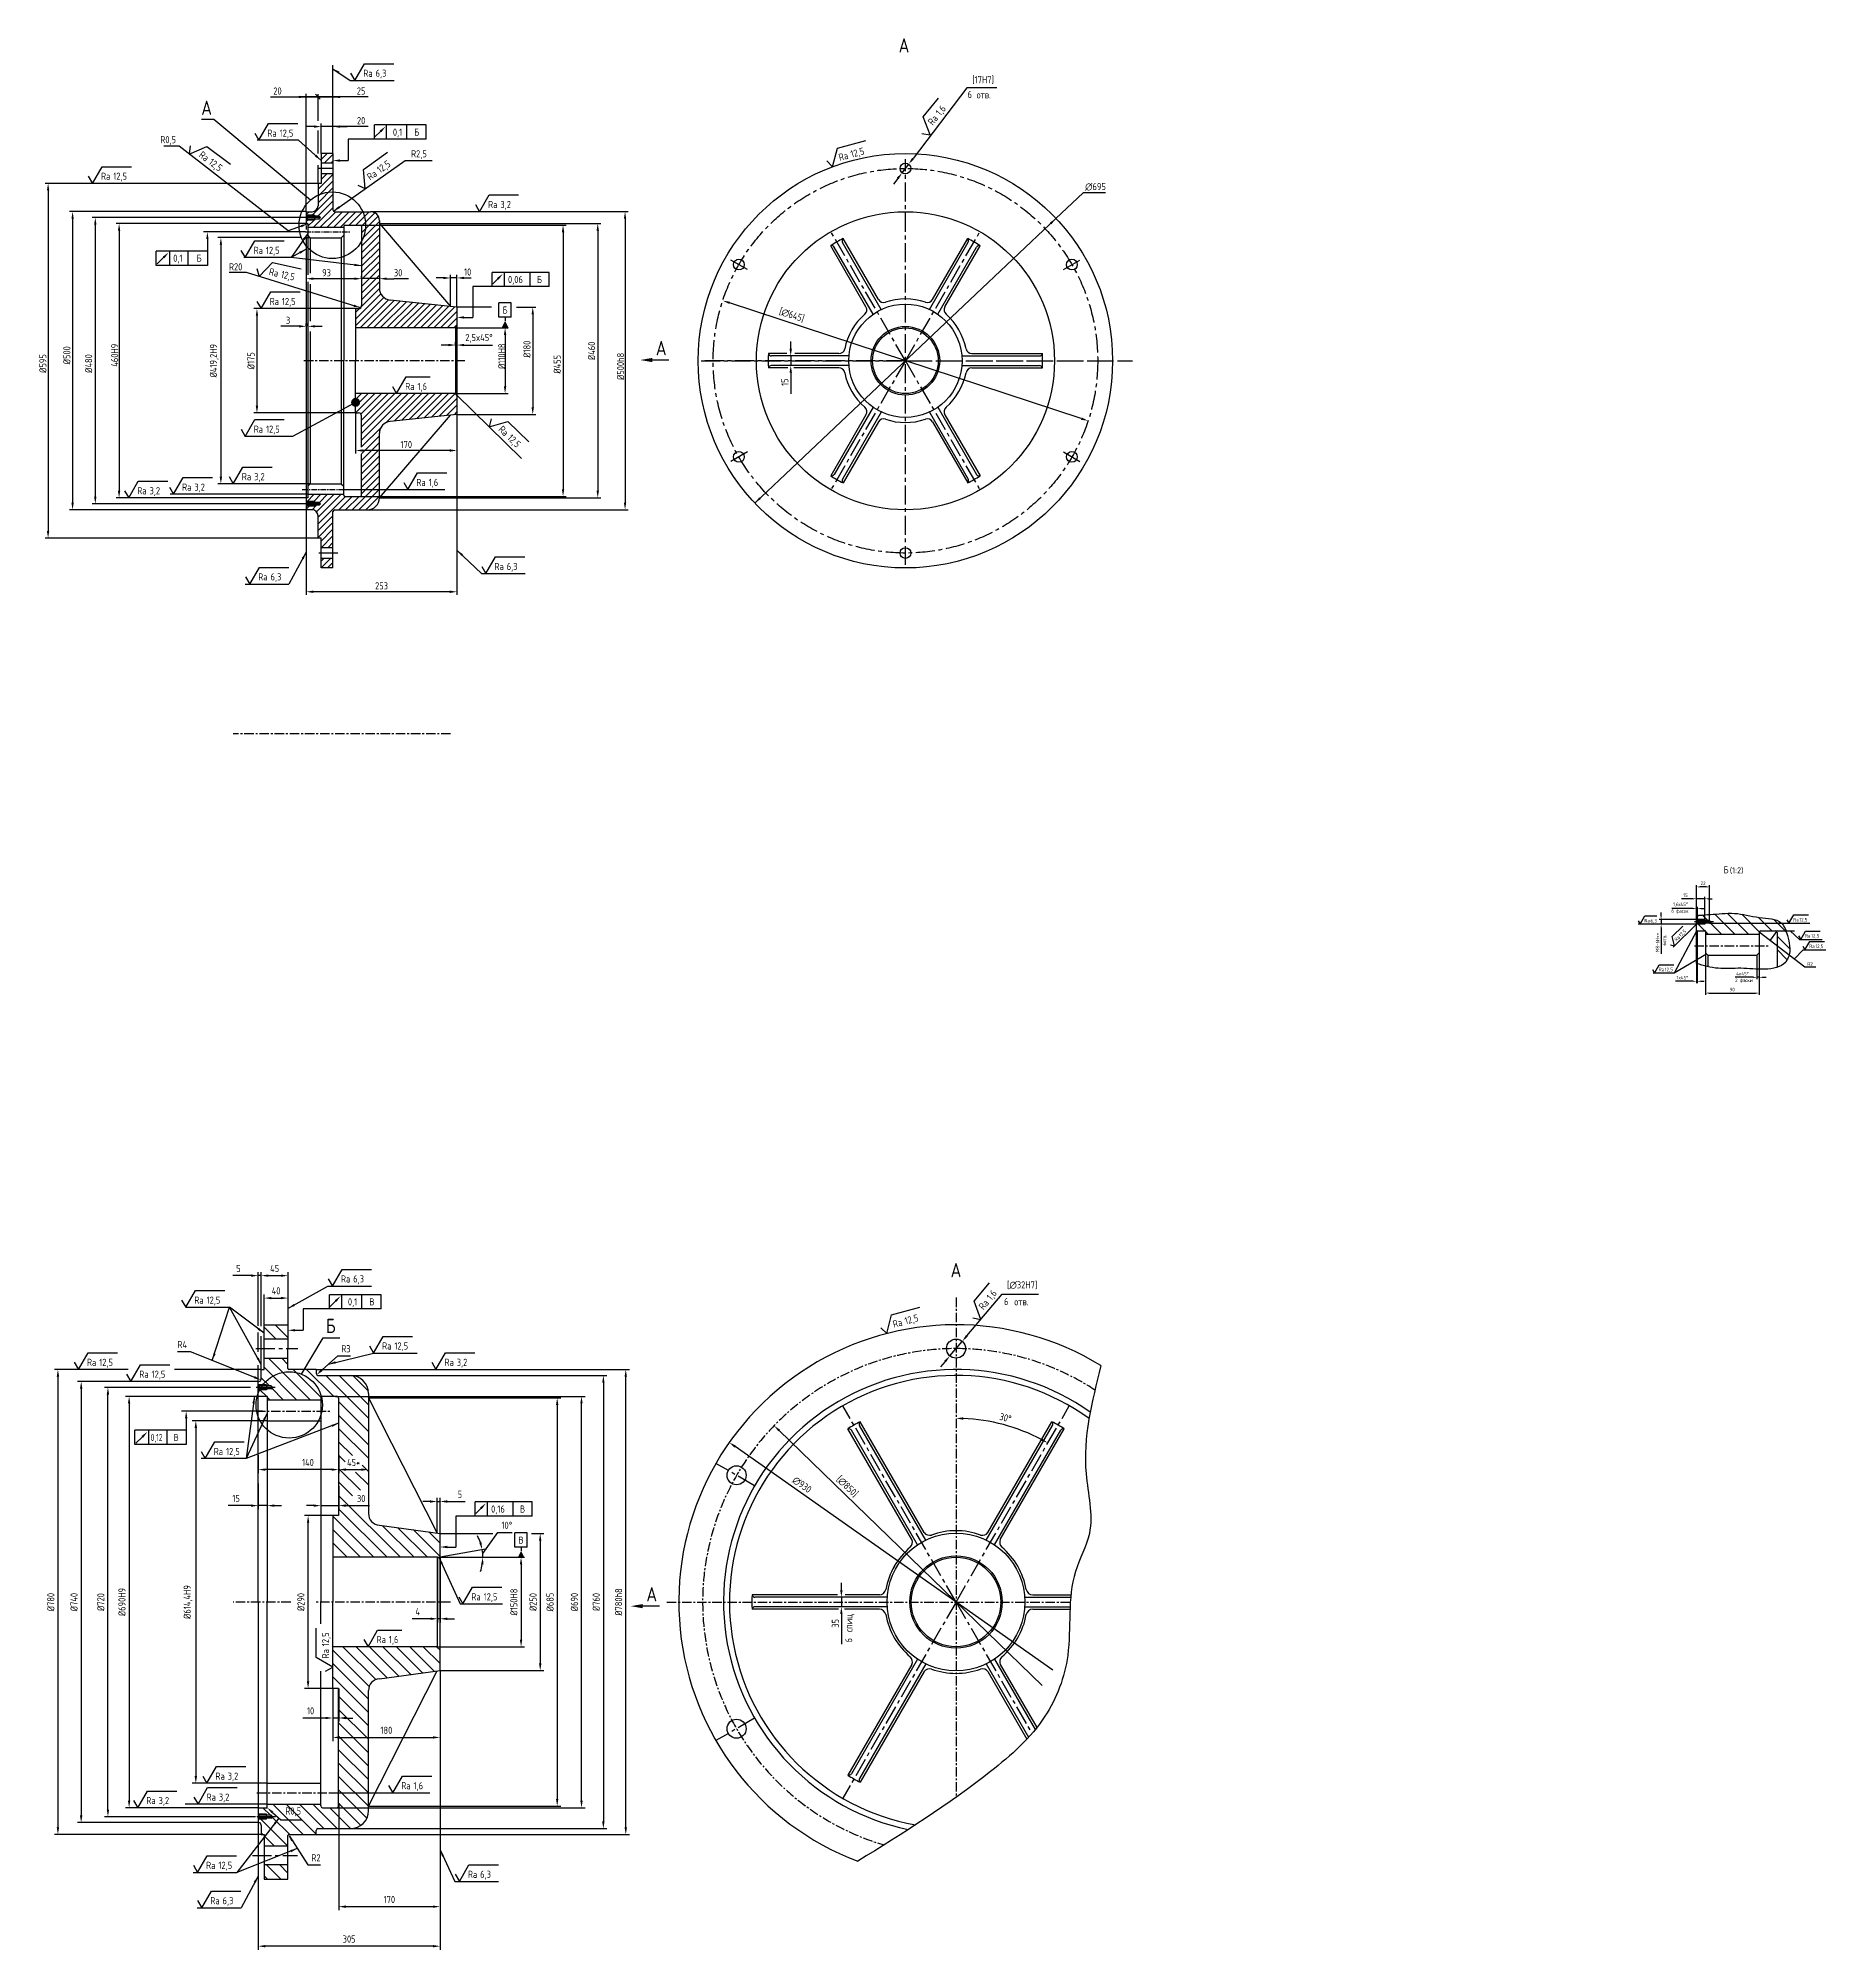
# Model space of a CAD drawing. Header units: millimetres. Extents: x 34179 to 39916, y -3385 to -179.
# Drawn here: x 34179 to 37178, y -3385 to -179 of the extents above; entities that cross this region are included whole.
import ezdxf
from ezdxf.enums import TextEntityAlignment as Align

# ---------------------------------------------------------------- set-up
doc = ezdxf.new("R2010")
doc.units = ezdxf.units.MM
doc.linetypes.add('CENTER', pattern=[50.8, 31.75, -6.35, 6.35, -6.35])
for name, color, linetype in [('Bord', 1, 'Continuous'), ('Cen', 5, 'CENTER'), ('Con', 6, 'Continuous'), ('Cont', 6, 'Continuous'), ('Dim', 7, 'Continuous'), ('Hatch', 2, 'Continuous'), ('Text', 3, 'Continuous'), ('Textb', 6, 'Continuous'), ('Vporti', 7, 'Continuous')]:
    doc.layers.add(name, color=color, linetype=linetype)
doc.styles.add('DIM', font='times.ttf', dxfattribs={"width": 0.8})
doc.styles.add('Style1', font='romans.shx', dxfattribs={"width": 0.8})
doc.dimstyles.new('Dia4', dxfattribs={"dimscale": 4, "dimtxt": 3, "dimasz": 3, "dimexe": 1.25, "dimexo": 0, "dimgap": 1.5, "dimtad": 1, "dimtoh": 1, "dimdec": 0, "dimrnd": 0.0005, "dimtxsty": 'Style1', "dimcen": 2.5, "dimse1": 1, "dimclrt": 3, "dimadec": 0, "dimazin": 0, "dimtfac": 1, "dimtdec": 0, "dimtmove": 0, "dimatfit": 2, "dimfxl": 1, "dimarcsym": 0})
doc.dimstyles.new('LIN 2', dxfattribs={"dimscale": 2, "dimtxt": 3, "dimasz": 3, "dimexe": 1.5, "dimexo": 0, "dimgap": 1.5, "dimtad": 1, "dimdec": 0, "dimrnd": 1, "dimdsep": 46, "dimtxsty": 'Style1', "dimcen": 0, "dimdle": 2, "dimclrd": 256, "dimclrt": 3, "dimadec": 0, "dimazin": 0, "dimtfac": 0.666667, "dimtdec": 0, "dimtmove": 0, "dimatfit": 2, "dimfxl": 1, "dimtvp": 0.833333, "dimtolj": 1, "dimtzin": 0, "dimarcsym": 0})
doc.dimstyles.new('LIN 4', dxfattribs={"dimscale": 4, "dimtxt": 3, "dimasz": 3, "dimexe": 1.5, "dimexo": 0, "dimgap": 1.5, "dimtad": 1, "dimdec": 0, "dimrnd": 1, "dimdsep": 46, "dimtxsty": 'Style1', "dimcen": 0, "dimdle": 2, "dimclrd": 256, "dimclrt": 3, "dimaunit": 1, "dimadec": 0, "dimazin": 0, "dimtfac": 0.666667, "dimtdec": 0, "dimtmove": 0, "dimatfit": 2, "dimfxl": 1, "dimtvp": 0.833333, "dimtolj": 1, "dimtzin": 0, "dimarcsym": 0})
doc.dimstyles.new('LIN2', dxfattribs={"dimscale": 2, "dimtxt": 3, "dimasz": 3, "dimexe": 1.5, "dimexo": 0, "dimgap": 1.5, "dimtad": 1, "dimdec": 4, "dimrnd": 1, "dimdsep": 46, "dimtxsty": 'DIM', "dimcen": 0, "dimdle": 2, "dimclrd": 256, "dimclrt": 3, "dimadec": 0, "dimazin": 0, "dimtfac": 0.666667, "dimtdec": 4, "dimtmove": 0, "dimatfit": 3, "dimfxl": 1, "dimtvp": 0.833333, "dimtolj": 1, "dimtzin": 0, "dimarcsym": 0})
doc.dimstyles.new('LIN4', dxfattribs={"dimscale": 4, "dimtxt": 3, "dimasz": 3, "dimexe": 1.25, "dimexo": 0, "dimgap": 1, "dimtad": 1, "dimdec": 0, "dimzin": 13, "dimdsep": 46, "dimtxsty": 'Style1', "dimcen": 2.5, "dimclrt": 3, "dimadec": 0, "dimazin": 0, "dimtfac": 1, "dimtofl": 0, "dimtmove": 1, "dimatfit": 3, "dimfxl": 1, "dimtolj": 1, "dimtzin": 13, "dimarcsym": 0})
doc.dimstyles.new('Lin5', dxfattribs={"dimscale": 5, "dimtxt": 3, "dimasz": 3, "dimexe": 1.25, "dimexo": 0, "dimgap": 1.5, "dimtad": 1, "dimtoh": 1, "dimdec": 0, "dimtxsty": 'Style1', "dimcen": 2.5, "dimclrt": 3, "dimadec": 0, "dimazin": 0, "dimtfac": 1, "dimtdec": 0, "dimtmove": 0, "dimatfit": 2, "dimldrblk": 'DOT', "dimfxl": 1, "dimarcsym": 0})
pattern_1 = [(45, (25755.52, -5071.287), (-5.61266, 5.61266), [])]
pattern_2 = [(45, (25675.105, -7033.107), (-5.61266, 5.61266), [])]

msp = doc.modelspace()

# ---------------------------------------------------------------- texts
at = {"layer": 'Dim', "color": 3, "insert": (35952.68843, -428.23027), "char_height": 12, "attachment_point": 5, "style": 'Style1'}
msp.add_mtext('\\A1;∅695', dxfattribs=at)
at = {"layer": 'Dim', "color": 3, "char_height": 12, "attachment_point": 5, "style": 'Style1'}
for s, insert, rotation in [('∅930', (35460.42657, -2605.23024), 324.86258512), ('[∅850]', (35536.22642, -2608.02238), 315.88793591)]:
    msp.add_mtext(s, dxfattribs=dict(at, insert=insert, rotation=rotation))
at = {"layer": 'Text', "style": 'Style1'}
for s, height, width, p in [('6', 12, 0.8, (35738.19497, -279.33339)), ('отв.', 12, 0.8, (35753.37418, -279.99261)), ('R0,5', 12, 0.8, (34384.21252, -355.10639)), ('0,1', 12, 0.8, (34774.28688, -342.50398)), ('Б', 12, 0.8, (34810.22443, -342.50398)), ('R2,5', 12, 0.8, (34804.83534, -378.84196)), ('0,1', 12, 0.8, (34405.87264, -553.94614)), ('Б', 12, 0.8, (34445.0847, -553.94614)), ('R20', 12, 0.8, (34499.35568, -568.43439)), ('0,06', 12, 0.8, (34967.40601, -589.66087)), ('Б', 12, 0.8, (35015.82048, -589.66087)), ('6 фасок', 6, 0.8, (36918.62221, -1645.81728)), ('R2', 6, 0.8, (37146.76144, -1734.65458)), ('2 фаски', 6, 0.8, (37025.55188, -1761.88995)), ('0,1', 12, 0.8, (34698.87189, -2304.30264)), ('В', 12, 0.8, (34734.80945, -2304.30264)), ('6', 12, 0.8, (35799.35786, -2303.80203)), ('отв.', 12, 0.8, (35816.64774, -2304.18243)), ('0,12', 12, 0.6, (34368.09345, -2531.76626)), ('В', 12, 0.8, (34406.44843, -2531.76626)), ('0,16', 12, 0.8, (34938.99101, -2651.86153)), ('В', 12, 0.8, (34987.40548, -2651.86153))]:
    msp.add_text(s, height=height, dxfattribs=dict(at, width=width)).set_placement(p)
at = {"layer": 'Text', "style": 'Style1', "width": 0.8}
for s, height, p in [('6отв.', 6, (36909.96734, -1700.67915)), ('спиц', 12, (35545.11294, -2852.19675)), ('6', 12, (35544.73254, -2869.48663))]:
    msp.add_text(s, height=height, rotation=90, dxfattribs=at).set_placement(p)
at = {"layer": 'Textb', "style": 'Style1', "width": 0.8}
msp.add_attdef('А', text='А', height=24, dxfattribs=at).set_placement((34470.94605, -307.62963), align=Align.RIGHT)
msp.add_attdef('Б', (34661.97415, -2350.65229), 'А', height=24, dxfattribs=at)

# ---------------------------------------------------------------- blocks, each defined once
blk = doc.blocks.new('*D45')
at = {"layer": 'Dim', "color": 0, "lineweight": -2, "transparency": 16777216}
blk.add_line((35928.9, -817), (35339, -622.9), dxfattribs=at)
at = {"layer": 'Dim', "color": 0, "transparency": 16777216}
for points in [[(35339.6, -621), (35338.4, -624.8), (35327.6, -619.1)], [(35929.5, -815.1), (35928.2, -818.9), (35940.3, -820.7)]]:
    blk.add_solid(points, dxfattribs=at)
at = {"layer": 'Dim', "color": 3, "transparency": 16777216, "insert": (35443.3, -643.4), "char_height": 12, "attachment_point": 5, "rotation": 341.7872, "style": 'Style1'}
blk.add_mtext('\\A1;[∅645]', dxfattribs=at)
blk = doc.blocks.new('*D46')
at = {"layer": 'Dim', "color": 0, "lineweight": -2, "transparency": 16777216}
for p, q in [((35441.6, -699.9), (35441.6, -687.9)), ((35441.6, -711.9), (35436.6, -711.9)), ((35441.6, -727.9), (35436.6, -727.9)), ((35441.6, -739.9), (35441.6, -751.9))]:
    blk.add_line(p, q, dxfattribs=at)
at = {"layer": 'Dim', "color": 0, "transparency": 16777216}
for points in [[(35439.6, -699.9), (35443.6, -699.9), (35441.6, -711.9)], [(35439.6, -739.9), (35443.6, -739.9), (35441.6, -727.9)]]:
    blk.add_solid(points, dxfattribs=at)
at = {"layer": 'Dim', "color": 3, "transparency": 16777216, "insert": (35431.6, -755.8), "char_height": 12, "attachment_point": 5, "rotation": 90, "style": 'Style1'}
blk.add_mtext('\\A1;15', dxfattribs=at)
blk = doc.blocks.new('*D47')
at = {"layer": 'Dim', "color": 0, "lineweight": -2, "transparency": 16777216}
for p, q in [((35737, -262.2), (35646.7, -380.7)), ((35787.2, -262.2), (35737, -262.2)), ((35621.2, -414.1), (35613.9, -423.7)), ((35628.5, -404.6), (35639.4, -390.3))]:
    blk.add_line(p, q, dxfattribs=at)
at = {"layer": 'Dim', "color": 0, "transparency": 16777216}
for points in [[(35645.1, -379.5), (35648.2, -382), (35639.4, -390.3)], [(35619.6, -412.9), (35622.8, -415.4), (35628.5, -404.6)]]:
    blk.add_solid(points, dxfattribs=at)
at = {"layer": 'Dim', "color": 3, "transparency": 16777216, "insert": (35764.1, -249.1), "char_height": 12, "attachment_point": 5, "style": 'Style1'}
blk.add_mtext('\\A1;[17H7]', dxfattribs=at)
blk = doc.blocks.new('SHERISO_01')
at = {"layer": 'Text'}
blk.add_line((4.04, 7), (16.36, 7), dxfattribs=at)
blk.add_lwpolyline([(-1.73, 3), (0, 0), (4.04, 7)], dxfattribs=at)
at = {"layer": 'Text', "style": 'Style1', "width": 0.8}
blk.add_text('Ra', height=3, dxfattribs=at).set_placement((3.58, 1.5))
blk.add_attdef('12,5', (8.73, 1.5), '', height=3, dxfattribs=at)
blk = doc.blocks.new('sherISO_04')
at = {"layer": 'Text'}
blk.add_line((4.04, 7), (14.12, 7), dxfattribs=at)
blk.add_lwpolyline([(-1.73, 3), (0, 0), (4.04, 7)], dxfattribs=at)
at = {"layer": 'Text', "style": 'Style1', "width": 0.8}
blk.add_text('Ra', height=3, dxfattribs=at).set_placement((3.58, 1.5))
blk.add_attdef('3,2', (8.73, 1.5), '', height=3, dxfattribs=at)
blk = doc.blocks.new('*D51')
at = {"layer": 'Dim', "color": 0, "lineweight": -2, "transparency": 16777216}
for p, q in [((34751.8, -571.3), (34751.8, -587.3)), ((34709.8, -582.3), (34697.8, -582.3)), ((34721.8, -582.3), (34721.8, -577.3)), ((34763.8, -582.3), (34775.8, -582.3))]:
    blk.add_line(p, q, dxfattribs=at)
at = {"layer": 'Dim', "color": 0, "transparency": 16777216}
for points in [[(34709.8, -580.3), (34709.8, -584.3), (34721.8, -582.3)], [(34763.8, -580.3), (34763.8, -584.3), (34751.8, -582.3)]]:
    blk.add_solid(points, dxfattribs=at)
at = {"layer": 'Dim', "color": 3, "transparency": 16777216, "insert": (34783.1, -572.3), "char_height": 12, "attachment_point": 5, "style": 'Style1'}
blk.add_mtext('\\A1;30', dxfattribs=at)
blk = doc.blocks.new('*D52')
at = {"layer": 'Dim', "color": 0, "lineweight": -2, "transparency": 16777216}
for p, q in [((34881.8, -809.9), (34881.8, -1112.4)), ((34628.8, -969.9), (34628.8, -1112.4)), ((34869.8, -1107.4), (34640.8, -1107.4))]:
    blk.add_line(p, q, dxfattribs=at)
at = {"layer": 'Dim', "color": 0, "transparency": 16777216}
for points in [[(34640.8, -1105.4), (34640.8, -1109.4), (34628.8, -1107.4)], [(34869.8, -1105.4), (34869.8, -1109.4), (34881.8, -1107.4)]]:
    blk.add_solid(points, dxfattribs=at)
at = {"layer": 'Dim', "color": 3, "transparency": 16777216, "insert": (34755.3, -1097.4), "char_height": 12, "attachment_point": 5, "style": 'Style1'}
blk.add_mtext('\\A1;253', dxfattribs=at)
blk = doc.blocks.new('*D53')
at = {"layer": 'Dim', "color": 0, "lineweight": -2, "transparency": 16777216}
for p, q in [((34711.8, -807.4), (34711.8, -875.5)), ((34881.8, -809.9), (34881.8, -875.5)), ((34869.8, -870.5), (34723.8, -870.5))]:
    blk.add_line(p, q, dxfattribs=at)
at = {"layer": 'Dim', "color": 0, "transparency": 16777216}
for points in [[(34723.8, -868.5), (34723.8, -872.5), (34711.8, -870.5)], [(34869.8, -868.5), (34869.8, -872.5), (34881.8, -870.5)]]:
    blk.add_solid(points, dxfattribs=at)
at = {"layer": 'Dim', "color": 3, "transparency": 16777216, "insert": (34796.8, -860.5), "char_height": 12, "attachment_point": 5, "style": 'Style1'}
blk.add_mtext('\\A1;170', dxfattribs=at)
blk = doc.blocks.new('*D54')
at = {"layer": 'Dim', "color": 0, "lineweight": -2, "transparency": 16777216}
for p, q in [((34736.8, -469.9), (35168.7, -469.9)), ((35163.7, -481.9), (35163.7, -957.9)), ((34731.8, -969.9), (35168.7, -969.9))]:
    blk.add_line(p, q, dxfattribs=at)
at = {"layer": 'Dim', "color": 0, "transparency": 16777216}
for points in [[(35161.7, -481.9), (35165.7, -481.9), (35163.7, -469.9)], [(35161.7, -957.9), (35165.7, -957.9), (35163.7, -969.9)]]:
    blk.add_solid(points, dxfattribs=at)
at = {"layer": 'Dim', "color": 3, "transparency": 16777216, "insert": (35156.2, -729.4), "char_height": 12, "attachment_point": 5, "rotation": 90, "style": 'Style1'}
blk.add_mtext('\\A1;%%C500h8', dxfattribs=at)
blk = doc.blocks.new('*D55')
at = {"layer": 'Dim', "color": 0, "lineweight": -2, "transparency": 16777216}
for p, q in [((34719.8, -492.4), (35064.7, -492.4)), ((35059.7, -504.4), (35059.7, -935.4)), ((34719.8, -947.4), (35064.7, -947.4))]:
    blk.add_line(p, q, dxfattribs=at)
at = {"layer": 'Dim', "color": 0, "transparency": 16777216}
for points in [[(35057.7, -504.4), (35061.7, -504.4), (35059.7, -492.4)], [(35057.7, -935.4), (35061.7, -935.4), (35059.7, -947.4)]]:
    blk.add_solid(points, dxfattribs=at)
at = {"layer": 'Dim', "color": 3, "transparency": 16777216, "insert": (35049.9, -725.9), "char_height": 12, "attachment_point": 5, "rotation": 90, "style": 'Style1'}
blk.add_mtext('\\A1;%%C455', dxfattribs=at)
blk = doc.blocks.new('*D56')
at = {"layer": 'Dim', "color": 0, "lineweight": -2, "transparency": 16777216}
for p, q in [((34751.8, -489.9), (35122.9, -489.9)), ((35117.9, -501.9), (35117.9, -937.9)), ((34751.8, -949.9), (35122.9, -949.9))]:
    blk.add_line(p, q, dxfattribs=at)
at = {"layer": 'Dim', "color": 0, "transparency": 16777216}
for points in [[(35115.9, -501.9), (35119.9, -501.9), (35117.9, -489.9)], [(35115.9, -937.9), (35119.9, -937.9), (35117.9, -949.9)]]:
    blk.add_solid(points, dxfattribs=at)
at = {"layer": 'Dim', "color": 3, "transparency": 16777216, "insert": (35107.6, -703.4), "char_height": 12, "attachment_point": 5, "rotation": 90, "style": 'Style1'}
blk.add_mtext('\\A1;%%c460', dxfattribs=at)
blk = doc.blocks.new('*D57')
at = {"layer": 'Dim', "color": 0, "lineweight": -2, "transparency": 16777216}
for p, q in [((34981.6, -629.9), (35013.9, -629.9)), ((35008.9, -641.9), (35008.9, -797.9)), ((34881.8, -809.9), (35013.9, -809.9))]:
    blk.add_line(p, q, dxfattribs=at)
at = {"layer": 'Dim', "color": 0, "transparency": 16777216}
for points in [[(35006.9, -641.9), (35010.9, -641.9), (35008.9, -629.9)], [(35006.9, -797.9), (35010.9, -797.9), (35008.9, -809.9)]]:
    blk.add_solid(points, dxfattribs=at)
at = {"layer": 'Dim', "color": 3, "transparency": 16777216, "insert": (34999.2, -700.6), "char_height": 12, "attachment_point": 5, "rotation": 90, "style": 'Style1'}
blk.add_mtext('\\A1;%%C180', dxfattribs=at)
blk = doc.blocks.new('*D58')
at = {"layer": 'Dim', "color": 0, "lineweight": -2, "transparency": 16777216}
for p, q in [((34648.8, -422.4), (34191, -422.4)), ((34196, -434.4), (34196, -1005.4)), ((34648.8, -1017.4), (34191, -1017.4))]:
    blk.add_line(p, q, dxfattribs=at)
at = {"layer": 'Dim', "color": 0, "transparency": 16777216}
for points in [[(34194, -434.4), (34198, -434.4), (34196, -422.4)], [(34194, -1005.4), (34198, -1005.4), (34196, -1017.4)]]:
    blk.add_solid(points, dxfattribs=at)
at = {"layer": 'Dim', "color": 3, "transparency": 16777216, "insert": (34187.3, -724.6), "char_height": 12, "attachment_point": 5, "rotation": 90, "style": 'Style1'}
blk.add_mtext('\\A1;%%C595', dxfattribs=at)
blk = doc.blocks.new('*D59')
at = {"layer": 'Dim', "color": 0, "lineweight": -2, "transparency": 16777216}
for p, q in [((34619.1, -513.5), (34480.8, -513.5)), ((34485.8, -525.5), (34485.8, -914.3)), ((34636.8, -926.3), (34480.8, -926.3))]:
    blk.add_line(p, q, dxfattribs=at)
at = {"layer": 'Dim', "color": 0, "transparency": 16777216}
for points in [[(34483.8, -525.5), (34487.8, -525.5), (34485.8, -513.5)], [(34483.8, -914.3), (34487.8, -914.3), (34485.8, -926.3)]]:
    blk.add_solid(points, dxfattribs=at)
at = {"layer": 'Dim', "color": 3, "transparency": 16777216, "insert": (34474.7, -719.9), "char_height": 12, "attachment_point": 5, "rotation": 90, "style": 'Style1'}
blk.add_mtext('\\A1;%%C419,2H9', dxfattribs=at)
blk = doc.blocks.new('*D60')
at = {"layer": 'Dim', "color": 0, "lineweight": -2, "transparency": 16777216}
for p, q in [((34711.8, -632.4), (34541.3, -632.4)), ((34546.3, -644.4), (34546.3, -795.4)), ((34711.8, -807.4), (34541.3, -807.4))]:
    blk.add_line(p, q, dxfattribs=at)
at = {"layer": 'Dim', "color": 0, "transparency": 16777216}
for points in [[(34544.3, -644.4), (34548.3, -644.4), (34546.3, -632.4)], [(34544.3, -795.4), (34548.3, -795.4), (34546.3, -807.4)]]:
    blk.add_solid(points, dxfattribs=at)
at = {"layer": 'Dim', "color": 3, "transparency": 16777216, "insert": (34536.3, -719.9), "char_height": 12, "attachment_point": 5, "rotation": 90, "style": 'Style1'}
blk.add_mtext('\\A1;%%C175', dxfattribs=at)
blk = doc.blocks.new('*D61')
at = {"layer": 'Dim', "color": 0, "lineweight": -2, "transparency": 16777216}
for p, q in [((34879.3, -664.9), (34967.5, -664.9)), ((34962.5, -676.9), (34962.5, -762.9)), ((34879.3, -774.9), (34967.5, -774.9))]:
    blk.add_line(p, q, dxfattribs=at)
at = {"layer": 'Dim', "color": 0, "transparency": 16777216}
for points in [[(34960.5, -676.9), (34964.5, -676.9), (34962.5, -664.9)], [(34960.5, -762.9), (34964.5, -762.9), (34962.5, -774.9)]]:
    blk.add_solid(points, dxfattribs=at)
at = {"layer": 'Dim', "color": 3, "transparency": 16777216, "insert": (34956.9, -712.4), "char_height": 12, "attachment_point": 5, "rotation": 90, "style": 'Style1'}
blk.add_mtext('\\A1;%%C110H8', dxfattribs=at)
blk = doc.blocks.new('*D62')
at = {"layer": 'Dim', "color": 0, "lineweight": -2, "transparency": 16777216}
for p, q in [((34569, -277.5), (34628.8, -277.5)), ((34628.8, -277.5), (34616.8, -277.5)), ((34628.8, -469.9), (34628.8, -272.5)), ((34628.8, -277.5), (34675.8, -277.5)), ((34628.8, -277.5), (34651.8, -277.5))]:
    blk.add_line(p, q, dxfattribs=at)
at = {"layer": 'Dim', "color": 0, "transparency": 16777216}
blk.add_solid([(34616.8, -275.5), (34616.8, -279.5), (34628.8, -277.5)], dxfattribs=at)
at = {"layer": 'Dim', "color": 3, "transparency": 16777216, "insert": (34580.8, -267.5), "char_height": 12, "attachment_point": 5, "style": 'Style1'}
blk.add_mtext('\\A1;20', dxfattribs=at)
blk = doc.blocks.new('*D63')
at = {"layer": 'Dim', "color": 0, "lineweight": -2, "transparency": 16777216}
for p, q in [((34628.8, -554.5), (34628.8, -587.3)), ((34721.8, -554.5), (34721.8, -587.3)), ((34709.8, -582.3), (34640.8, -582.3))]:
    blk.add_line(p, q, dxfattribs=at)
at = {"layer": 'Dim', "color": 0, "transparency": 16777216}
for points in [[(34640.8, -580.3), (34640.8, -584.3), (34628.8, -582.3)], [(34709.8, -580.3), (34709.8, -584.3), (34721.8, -582.3)]]:
    blk.add_solid(points, dxfattribs=at)
at = {"layer": 'Dim', "color": 3, "transparency": 16777216, "insert": (34663.1, -572.3), "char_height": 12, "attachment_point": 5, "style": 'Style1'}
blk.add_mtext('\\A1;93', dxfattribs=at)
blk = doc.blocks.new('*D64')
at = {"layer": 'Dim', "color": 0, "lineweight": -2, "transparency": 16777216}
for p, q in [((34673.8, -277.5), (34627.8, -277.5)), ((34673.8, -277.5), (34651.8, -277.5)), ((34673.8, -372.4), (34673.8, -272.5)), ((34673.8, -277.5), (34685.8, -277.5)), ((34732.8, -277.5), (34673.8, -277.5))]:
    blk.add_line(p, q, dxfattribs=at)
at = {"layer": 'Dim', "color": 0, "transparency": 16777216}
blk.add_solid([(34685.8, -275.5), (34685.8, -279.5), (34673.8, -277.5)], dxfattribs=at)
at = {"layer": 'Dim', "color": 3, "transparency": 16777216, "insert": (34721, -267.5), "char_height": 12, "attachment_point": 5, "style": 'Style1'}
blk.add_mtext('\\A1;25', dxfattribs=at)
blk = doc.blocks.new('*D65')
at = {"layer": 'Dim', "color": 0, "lineweight": -2, "transparency": 16777216}
for p, q in [((34641.8, -327.2), (34629.8, -327.2)), ((34653.8, -372.4), (34653.8, -322.2)), ((34673.8, -327.2), (34653.8, -327.2)), ((34673.8, -372.4), (34673.8, -322.2)), ((34732.8, -327.2), (34673.8, -327.2)), ((34685.8, -327.2), (34697.8, -327.2))]:
    blk.add_line(p, q, dxfattribs=at)
at = {"layer": 'Dim', "color": 0, "transparency": 16777216}
for points in [[(34641.8, -325.2), (34641.8, -329.2), (34653.8, -327.2)], [(34685.8, -325.2), (34685.8, -329.2), (34673.8, -327.2)]]:
    blk.add_solid(points, dxfattribs=at)
at = {"layer": 'Dim', "color": 3, "transparency": 16777216, "insert": (34721, -317.2), "char_height": 12, "attachment_point": 5, "style": 'Style1'}
blk.add_mtext('\\A1;20', dxfattribs=at)
blk = doc.blocks.new('*D66')
at = {"layer": 'Dim', "color": 0, "lineweight": -2, "transparency": 16777216}
for p, q in [((34628.8, -469.9), (34232.1, -469.9)), ((34237.1, -481.9), (34237.1, -957.9)), ((34628.8, -969.9), (34232.1, -969.9))]:
    blk.add_line(p, q, dxfattribs=at)
at = {"layer": 'Dim', "color": 0, "transparency": 16777216}
for points in [[(34235.1, -481.9), (34239.1, -481.9), (34237.1, -469.9)], [(34235.1, -957.9), (34239.1, -957.9), (34237.1, -969.9)]]:
    blk.add_solid(points, dxfattribs=at)
at = {"layer": 'Dim', "color": 3, "transparency": 16777216, "insert": (34227.4, -710.7), "char_height": 12, "attachment_point": 5, "rotation": 90, "style": 'Style1'}
blk.add_mtext('\\A1;%%C500', dxfattribs=at)
blk = doc.blocks.new('*D67')
at = {"layer": 'Dim', "color": 0, "lineweight": -2, "transparency": 16777216}
for p, q in [((34870.8, -628.8), (34870.8, -576.1)), ((34881.8, -629.9), (34881.8, -576.1)), ((34858.8, -581.1), (34846.8, -581.1)), ((34893.8, -581.1), (34905.8, -581.1))]:
    blk.add_line(p, q, dxfattribs=at)
at = {"layer": 'Dim', "color": 0, "transparency": 16777216}
for points in [[(34858.8, -579.1), (34858.8, -583.1), (34870.8, -581.1)], [(34893.8, -579.1), (34893.8, -583.1), (34881.8, -581.1)]]:
    blk.add_solid(points, dxfattribs=at)
at = {"layer": 'Dim', "color": 3, "transparency": 16777216, "insert": (34899.7, -571.1), "char_height": 12, "attachment_point": 5, "style": 'Style1'}
blk.add_mtext('\\A1;10', dxfattribs=at)
blk = doc.blocks.new('FORMA01')
at = {"layer": 'Bord'}
for p, q in [((-2.57, 4.21), (-2.57, 10.21)), ((-2.57, 10.21), (2.57, 10.21)), ((2.57, 4.21), (2.57, 10.21)), ((-2.57, 4.21), (2.57, 4.21)), ((0, 4.21), (0, 2.71))]:
    blk.add_line(p, q, dxfattribs=at)
blk.add_lwpolyline([(0, 2.71, 0, 3, 0), (0, -0.29, 3, 3, 0)], format="xyseb", dxfattribs=at)
at = {"layer": 'Text', "style": 'Style1', "width": 0.8}
blk.add_attdef('А', text='', height=3, dxfattribs=at).set_placement((0, 7.21), align=Align.MIDDLE)
blk = doc.blocks.new('*D68')
at = {"layer": 'Dim', "color": 0, "lineweight": -2, "transparency": 16777216}
for p, q in [((34867.3, -693.6), (34855.3, -693.6)), ((34879.3, -694.2), (34879.3, -688.6)), ((34881.8, -694.2), (34881.8, -688.6)), ((34893.8, -693.6), (34905.8, -693.6))]:
    blk.add_line(p, q, dxfattribs=at)
at = {"layer": 'Dim', "color": 0, "transparency": 16777216}
for points in [[(34867.3, -691.6), (34867.3, -695.6), (34879.3, -693.6)], [(34893.8, -691.6), (34893.8, -695.6), (34881.8, -693.6)]]:
    blk.add_solid(points, dxfattribs=at)
at = {"layer": 'Dim', "color": 3, "transparency": 16777216, "insert": (34918.7, -682.4), "char_height": 12, "attachment_point": 5, "style": 'Style1'}
blk.add_mtext('\\A1;2,5x45%%D', dxfattribs=at)
blk = doc.blocks.new('*D69')
at = {"layer": 'Dim', "color": 0, "lineweight": -2, "transparency": 16777216}
for p, q in [((34628.8, -489.9), (34310.1, -489.9)), ((34315.1, -501.9), (34315.1, -937.9)), ((34628.8, -949.9), (34310.1, -949.9))]:
    blk.add_line(p, q, dxfattribs=at)
at = {"layer": 'Dim', "color": 0, "transparency": 16777216}
for points in [[(34313.1, -501.9), (34317.1, -501.9), (34315.1, -489.9)], [(34313.1, -937.9), (34317.1, -937.9), (34315.1, -949.9)]]:
    blk.add_solid(points, dxfattribs=at)
at = {"layer": 'Dim', "color": 3, "transparency": 16777216, "insert": (34307.6, -710.7), "char_height": 12, "attachment_point": 5, "rotation": 90, "style": 'Style1'}
blk.add_mtext('\\A1;460H9', dxfattribs=at)
blk = doc.blocks.new('*D70')
at = {"layer": 'Dim', "color": 0, "lineweight": -2, "transparency": 16777216}
for p, q in [((34628.8, -479.9), (34270.2, -479.9)), ((34275.2, -491.9), (34275.2, -947.9)), ((34628.8, -959.9), (34270.2, -959.9))]:
    blk.add_line(p, q, dxfattribs=at)
at = {"layer": 'Dim', "color": 0, "transparency": 16777216}
for points in [[(34273.2, -491.9), (34277.2, -491.9), (34275.2, -479.9)], [(34273.2, -947.9), (34277.2, -947.9), (34275.2, -959.9)]]:
    blk.add_solid(points, dxfattribs=at)
at = {"layer": 'Dim', "color": 3, "transparency": 16777216, "insert": (34264, -724.6), "char_height": 12, "attachment_point": 5, "rotation": 90, "style": 'Style1'}
blk.add_mtext('\\A1;%%C480', dxfattribs=at)
blk = doc.blocks.new('*D71')
at = {"layer": 'Dim', "color": 0, "lineweight": -2, "transparency": 16777216}
for p, q in [((34616.8, -662.2), (34604.8, -662.2)), ((34628.8, -662.2), (34628.8, -657.2)), ((34631.8, -662.2), (34631.8, -657.2)), ((34643.8, -662.2), (34655.8, -662.2))]:
    blk.add_line(p, q, dxfattribs=at)
at = {"layer": 'Dim', "color": 0, "transparency": 16777216}
for points in [[(34616.8, -660.2), (34616.8, -664.2), (34628.8, -662.2)], [(34643.8, -660.2), (34643.8, -664.2), (34631.8, -662.2)]]:
    blk.add_solid(points, dxfattribs=at)
at = {"layer": 'Dim', "color": 3, "transparency": 16777216, "insert": (34598.5, -652.2), "char_height": 12, "attachment_point": 5, "style": 'Style1'}
blk.add_mtext('\\A1;3', dxfattribs=at)
blk = doc.blocks.new('razrez15')
at = {"layer": 'Text'}
blk.add_lwpolyline([(0, 0, 0, 1.76, 0), (5, 0, 1.76, 1.76, 0)], format="xyseb", dxfattribs=at)
blk.add_lwpolyline([(0, 0, 0, 1.76, 0), (5, 0, 1.76, 1.76, 0)], format="xyseb", dxfattribs=at)
blk.add_lwpolyline([(12, 0), (5, 0)], dxfattribs=at)
blk.add_lwpolyline([(12, 0), (5, 0)], dxfattribs=at)
at = {"layer": 'Textb', "style": 'Style1', "width": 0.8}
blk.add_attdef('A', (6.5, 2), '', height=6, dxfattribs=at)
blk = doc.blocks.new('ZNAK01')
at = {"layer": 'Textb', "style": 'Style1', "width": 0.8}
blk.add_attdef('А', text='', height=6, dxfattribs=at).set_placement((3.95, -0.02), align=Align.RIGHT)
blk.add_attdef('SC(1)', (5.07, -0.02), '', height=5, dxfattribs=at)
blk = doc.blocks.new('*D77')
at = {"layer": 'Dim', "color": 0, "lineweight": -2, "transparency": 16777216}
for p, q in [((34853.4, -2916.8), (34853.4, -3318.7)), ((34683.4, -3139.2), (34683.4, -3318.7))]:
    blk.add_line(p, q, dxfattribs=at)
at = {"layer": 'Dim', "lineweight": -2, "transparency": 16777216}
blk.add_line((34695.4, -3312.7), (34841.4, -3312.7), dxfattribs=at)
at = {"layer": 'Dim', "transparency": 16777216}
for points in [[(34695.4, -3310.7), (34695.4, -3314.7), (34683.4, -3312.7)], [(34841.4, -3310.7), (34841.4, -3314.7), (34853.4, -3312.7)]]:
    blk.add_solid(points, dxfattribs=at)
at = {"layer": 'Dim', "color": 3, "transparency": 16777216, "insert": (34768.4, -3300.7), "char_height": 12, "attachment_point": 5, "style": 'Style1'}
blk.add_mtext('\\A1;170', dxfattribs=at)
blk = doc.blocks.new('*D78')
at = {"layer": 'Dim', "color": 0, "lineweight": -2, "transparency": 16777216}
for p, q in [((34853.4, -2978), (34853.4, -3385)), ((34548.4, -3171.8), (34548.4, -3385))]:
    blk.add_line(p, q, dxfattribs=at)
at = {"layer": 'Dim', "lineweight": -2, "transparency": 16777216}
blk.add_line((34841.4, -3379), (34560.4, -3379), dxfattribs=at)
at = {"layer": 'Dim', "transparency": 16777216}
for points in [[(34560.4, -3377), (34560.4, -3381), (34548.4, -3379)], [(34841.4, -3377), (34841.4, -3381), (34853.4, -3379)]]:
    blk.add_solid(points, dxfattribs=at)
at = {"layer": 'Dim', "color": 3, "transparency": 16777216, "insert": (34700.9, -3367), "char_height": 12, "attachment_point": 5, "style": 'Style1'}
blk.add_mtext('\\A1;305', dxfattribs=at)
blk = doc.blocks.new('*D79')
at = {"layer": 'Dim', "color": 0, "lineweight": -2, "transparency": 16777216}
for p, q in [((34558.4, -2336.8), (34558.4, -2286)), ((34598.4, -2336.8), (34598.4, -2286))]:
    blk.add_line(p, q, dxfattribs=at)
at = {"layer": 'Dim', "lineweight": -2, "transparency": 16777216}
blk.add_line((34570.4, -2292), (34586.4, -2292), dxfattribs=at)
at = {"layer": 'Dim', "transparency": 16777216}
for points in [[(34570.4, -2290), (34570.4, -2294), (34558.4, -2292)], [(34586.4, -2290), (34586.4, -2294), (34598.4, -2292)]]:
    blk.add_solid(points, dxfattribs=at)
at = {"layer": 'Dim', "color": 3, "transparency": 16777216, "insert": (34578.4, -2280), "char_height": 12, "attachment_point": 5, "style": 'Style1'}
blk.add_mtext('\\A1;40', dxfattribs=at)
blk = doc.blocks.new('*D80')
at = {"layer": 'Dim', "color": 0, "lineweight": -2, "transparency": 16777216}
for p, q in [((34553.4, -2339.1), (34553.4, -2248.4)), ((34598.4, -2336.8), (34598.4, -2248.4))]:
    blk.add_line(p, q, dxfattribs=at)
at = {"layer": 'Dim', "lineweight": -2, "transparency": 16777216}
blk.add_line((34565.4, -2254.4), (34586.4, -2254.4), dxfattribs=at)
at = {"layer": 'Dim', "transparency": 16777216}
for points in [[(34565.4, -2252.4), (34565.4, -2256.4), (34553.4, -2254.4)], [(34586.4, -2252.4), (34586.4, -2256.4), (34598.4, -2254.4)]]:
    blk.add_solid(points, dxfattribs=at)
at = {"layer": 'Dim', "color": 3, "transparency": 16777216, "insert": (34575.9, -2242.4), "char_height": 12, "attachment_point": 5, "style": 'Style1'}
blk.add_mtext('\\A1;45', dxfattribs=at)
blk = doc.blocks.new('*D81')
at = {"layer": 'Dim', "lineweight": -2, "transparency": 16777216}
for p, q in [((34536.4, -2254.4), (34506, -2254.4)), ((34553.4, -2254.4), (34548.4, -2254.4)), ((34565.4, -2254.4), (34577.4, -2254.4))]:
    blk.add_line(p, q, dxfattribs=at)
at = {"layer": 'Dim', "color": 0, "lineweight": -2, "transparency": 16777216}
for p, q in [((34548.4, -2338.5), (34548.4, -2248.4)), ((34553.4, -2275.1), (34553.4, -2248.4))]:
    blk.add_line(p, q, dxfattribs=at)
at = {"layer": 'Dim', "transparency": 16777216}
for points in [[(34536.4, -2252.4), (34536.4, -2256.4), (34548.4, -2254.4)], [(34565.4, -2252.4), (34565.4, -2256.4), (34553.4, -2254.4)]]:
    blk.add_solid(points, dxfattribs=at)
at = {"layer": 'Dim', "color": 3, "transparency": 16777216, "insert": (34515.2, -2242.4), "char_height": 12, "attachment_point": 5, "style": 'Style1'}
blk.add_mtext('\\A1;5', dxfattribs=at)
blk = doc.blocks.new('*D82')
at = {"layer": 'Dim', "color": 0, "lineweight": -2, "transparency": 16777216}
for p, q in [((34848.5, -2686.1), (34848.5, -2627.2)), ((34853.4, -2686.8), (34853.4, -2627.2))]:
    blk.add_line(p, q, dxfattribs=at)
at = {"layer": 'Dim', "lineweight": -2, "transparency": 16777216}
for p, q in [((34836.5, -2633.2), (34824.5, -2633.2)), ((34848.5, -2633.2), (34853.4, -2633.2)), ((34865.4, -2633.2), (34895.8, -2633.2))]:
    blk.add_line(p, q, dxfattribs=at)
at = {"layer": 'Dim', "transparency": 16777216}
for points in [[(34836.5, -2631.2), (34836.5, -2635.2), (34848.5, -2633.2)], [(34865.4, -2631.2), (34865.4, -2635.2), (34853.4, -2633.2)]]:
    blk.add_solid(points, dxfattribs=at)
at = {"layer": 'Dim', "color": 3, "transparency": 16777216, "insert": (34886.6, -2621.2), "char_height": 12, "attachment_point": 5, "style": 'Style1'}
blk.add_mtext('\\A1;5', dxfattribs=at)
blk = doc.blocks.new('*D83')
at = {"layer": 'Dim', "color": 0, "lineweight": -2, "transparency": 16777216}
for p, q in [((34548.4, -2555.5), (34548.4, -2585.7)), ((34683.4, -2555.5), (34683.4, -2585.7))]:
    blk.add_line(p, q, dxfattribs=at)
at = {"layer": 'Dim', "lineweight": -2, "transparency": 16777216}
blk.add_line((34671.4, -2579.7), (34560.4, -2579.7), dxfattribs=at)
at = {"layer": 'Dim', "transparency": 16777216}
for points in [[(34560.4, -2577.7), (34560.4, -2581.7), (34548.4, -2579.7)], [(34671.4, -2577.7), (34671.4, -2581.7), (34683.4, -2579.7)]]:
    blk.add_solid(points, dxfattribs=at)
at = {"layer": 'Dim', "color": 3, "transparency": 16777216, "insert": (34631.8, -2567.7), "char_height": 12, "attachment_point": 5, "style": 'Style1'}
blk.add_mtext('\\A1;140', dxfattribs=at)
blk = doc.blocks.new('*D84')
at = {"layer": 'Dim', "color": 0, "lineweight": -2, "transparency": 16777216}
for p, q in [((34683.4, -2555.5), (34683.4, -2585.7)), ((34733.4, -2560.6), (34733.4, -2585.7))]:
    blk.add_line(p, q, dxfattribs=at)
at = {"layer": 'Dim', "lineweight": -2, "transparency": 16777216}
blk.add_line((34695.4, -2579.7), (34721.4, -2579.7), dxfattribs=at)
at = {"layer": 'Dim', "transparency": 16777216}
for points in [[(34695.4, -2577.7), (34695.4, -2581.7), (34683.4, -2579.7)], [(34721.4, -2577.7), (34721.4, -2581.7), (34733.4, -2579.7)]]:
    blk.add_solid(points, dxfattribs=at)
at = {"layer": 'Dim', "color": 3, "transparency": 16777216, "insert": (34708.4, -2567.7), "char_height": 12, "attachment_point": 5, "style": 'Style1'}
blk.add_mtext('\\A1;45*', dxfattribs=at)
blk = doc.blocks.new('*D85')
at = {"layer": 'Dim', "color": 0, "lineweight": -2, "transparency": 16777216}
for p, q in [((34548.4, -2602.8), (34548.4, -2646.1)), ((34563.4, -2602.8), (34563.4, -2646.1))]:
    blk.add_line(p, q, dxfattribs=at)
at = {"layer": 'Dim', "lineweight": -2, "transparency": 16777216}
for p, q in [((34536.4, -2640.1), (34498.2, -2640.1)), ((34563.4, -2640.1), (34548.4, -2640.1)), ((34575.4, -2640.1), (34587.4, -2640.1))]:
    blk.add_line(p, q, dxfattribs=at)
at = {"layer": 'Dim', "transparency": 16777216}
for points in [[(34536.4, -2638.1), (34536.4, -2642.1), (34548.4, -2640.1)], [(34575.4, -2638.1), (34575.4, -2642.1), (34563.4, -2640.1)]]:
    blk.add_solid(points, dxfattribs=at)
at = {"layer": 'Dim', "color": 3, "transparency": 16777216, "insert": (34511.3, -2628.1), "char_height": 12, "attachment_point": 5, "style": 'Style1'}
blk.add_mtext('\\A1;15', dxfattribs=at)
blk = doc.blocks.new('*D86')
at = {"layer": 'Dim', "color": 0, "lineweight": -2, "transparency": 16777216}
for p, q in [((34653.4, -2607.3), (34653.4, -2646.1)), ((34683.4, -2607.3), (34683.4, -2646.1))]:
    blk.add_line(p, q, dxfattribs=at)
at = {"layer": 'Dim', "lineweight": -2, "transparency": 16777216}
for p, q in [((34641.4, -2640.1), (34629.4, -2640.1)), ((34653.4, -2640.1), (34683.4, -2640.1)), ((34695.4, -2640.1), (34734.9, -2640.1))]:
    blk.add_line(p, q, dxfattribs=at)
at = {"layer": 'Dim', "transparency": 16777216}
for points in [[(34641.4, -2638.1), (34641.4, -2642.1), (34653.4, -2640.1)], [(34695.4, -2638.1), (34695.4, -2642.1), (34683.4, -2640.1)]]:
    blk.add_solid(points, dxfattribs=at)
at = {"layer": 'Dim', "color": 3, "transparency": 16777216, "insert": (34721.1, -2628.1), "char_height": 12, "attachment_point": 5, "style": 'Style1'}
blk.add_mtext('\\A1;30', dxfattribs=at)
blk = doc.blocks.new('*D87')
at = {"layer": 'Dim', "color": 0, "lineweight": -2, "transparency": 16777216}
for p, q in [((34849.4, -2726.8), (34995.3, -2726.8)), ((34849.4, -2876.8), (34995.3, -2876.8))]:
    blk.add_line(p, q, dxfattribs=at)
at = {"layer": 'Dim', "lineweight": -2, "transparency": 16777216}
blk.add_line((34989.3, -2738.8), (34989.3, -2864.8), dxfattribs=at)
at = {"layer": 'Dim', "transparency": 16777216}
for points in [[(34987.3, -2738.8), (34991.3, -2738.8), (34989.3, -2726.8)], [(34987.3, -2864.8), (34991.3, -2864.8), (34989.3, -2876.8)]]:
    blk.add_solid(points, dxfattribs=at)
at = {"layer": 'Dim', "color": 3, "transparency": 16777216, "insert": (34977.3, -2801.8), "char_height": 12, "attachment_point": 5, "rotation": 90, "style": 'Style1'}
blk.add_mtext('\\A1;%%c150H8', dxfattribs=at)
blk = doc.blocks.new('*D88')
at = {"layer": 'Dim', "color": 0, "lineweight": -2, "transparency": 16777216}
for p, q in [((34849.4, -2726.8), (34849.4, -2835.9)), ((34853.4, -2727.9), (34853.4, -2835.9))]:
    blk.add_line(p, q, dxfattribs=at)
at = {"layer": 'Dim', "lineweight": -2, "transparency": 16777216}
for p, q in [((34837.4, -2829.9), (34806.5, -2829.9)), ((34853.4, -2829.9), (34849.4, -2829.9)), ((34865.4, -2829.9), (34877.4, -2829.9))]:
    blk.add_line(p, q, dxfattribs=at)
at = {"layer": 'Dim', "transparency": 16777216}
for points in [[(34837.4, -2827.9), (34837.4, -2831.9), (34849.4, -2829.9)], [(34865.4, -2827.9), (34865.4, -2831.9), (34853.4, -2829.9)]]:
    blk.add_solid(points, dxfattribs=at)
at = {"layer": 'Dim', "color": 3, "transparency": 16777216, "insert": (34815.9, -2817.9), "char_height": 12, "attachment_point": 5, "style": 'Style1'}
blk.add_mtext('\\A1;4', dxfattribs=at)
blk = doc.blocks.new('*D89')
at = {"layer": 'Dim', "color": 0, "lineweight": -2, "transparency": 16777216}
for p, q in [((35006.7, -2686.8), (35027.4, -2686.8)), ((34853.4, -2916.8), (35027.4, -2916.8))]:
    blk.add_line(p, q, dxfattribs=at)
at = {"layer": 'Dim', "lineweight": -2, "transparency": 16777216}
blk.add_line((35021.4, -2698.8), (35021.4, -2904.8), dxfattribs=at)
at = {"layer": 'Dim', "transparency": 16777216}
for points in [[(35019.4, -2698.8), (35023.4, -2698.8), (35021.4, -2686.8)], [(35019.4, -2904.8), (35023.4, -2904.8), (35021.4, -2916.8)]]:
    blk.add_solid(points, dxfattribs=at)
at = {"layer": 'Dim', "color": 3, "transparency": 16777216, "insert": (35009.4, -2801.8), "char_height": 12, "attachment_point": 5, "rotation": 90, "style": 'Style1'}
blk.add_mtext('\\A1;%%c250', dxfattribs=at)
blk = doc.blocks.new('*D90')
at = {"layer": 'Dim', "color": 0, "lineweight": -2, "transparency": 16777216}
for p, q in [((34563.4, -2497.8), (34437.8, -2497.8)), ((34563.4, -3105.8), (34437.8, -3105.8))]:
    blk.add_line(p, q, dxfattribs=at)
at = {"layer": 'Dim', "lineweight": -2, "transparency": 16777216}
blk.add_line((34443.8, -2509.8), (34443.8, -3093.8), dxfattribs=at)
at = {"layer": 'Dim', "transparency": 16777216}
for points in [[(34441.8, -2509.8), (34445.8, -2509.8), (34443.8, -2497.8)], [(34441.8, -3093.8), (34445.8, -3093.8), (34443.8, -3105.8)]]:
    blk.add_solid(points, dxfattribs=at)
at = {"layer": 'Dim', "color": 3, "transparency": 16777216, "insert": (34430.6, -2801.8), "char_height": 12, "attachment_point": 5, "rotation": 90, "style": 'Style1'}
blk.add_mtext('\\A1;%%c614,4H9', dxfattribs=at)
blk = doc.blocks.new('*D91')
at = {"layer": 'Dim', "color": 0, "lineweight": -2, "transparency": 16777216}
for p, q in [((34548.4, -2456.8), (34325.9, -2456.8)), ((34548.4, -3146.8), (34325.9, -3146.8))]:
    blk.add_line(p, q, dxfattribs=at)
at = {"layer": 'Dim', "lineweight": -2, "transparency": 16777216}
blk.add_line((34331.9, -2468.8), (34331.9, -3134.8), dxfattribs=at)
at = {"layer": 'Dim', "transparency": 16777216}
for points in [[(34329.9, -2468.8), (34333.9, -2468.8), (34331.9, -2456.8)], [(34329.9, -3134.8), (34333.9, -3134.8), (34331.9, -3146.8)]]:
    blk.add_solid(points, dxfattribs=at)
at = {"layer": 'Dim', "color": 3, "transparency": 16777216, "insert": (34319.9, -2801.8), "char_height": 12, "attachment_point": 5, "rotation": 90, "style": 'Style1'}
blk.add_mtext('\\A1;%%c690H9', dxfattribs=at)
blk = doc.blocks.new('*D92')
at = {"layer": 'Dim', "color": 0, "lineweight": -2, "transparency": 16777216}
for p, q in [((34535.7, -2441.8), (34290.4, -2441.8)), ((34543.9, -3161.8), (34290.4, -3161.8))]:
    blk.add_line(p, q, dxfattribs=at)
at = {"layer": 'Dim', "lineweight": -2, "transparency": 16777216}
blk.add_line((34296.4, -3149.8), (34296.4, -2453.8), dxfattribs=at)
at = {"layer": 'Dim', "transparency": 16777216}
for points in [[(34294.4, -2453.8), (34298.4, -2453.8), (34296.4, -2441.8)], [(34294.4, -3149.8), (34298.4, -3149.8), (34296.4, -3161.8)]]:
    blk.add_solid(points, dxfattribs=at)
at = {"layer": 'Dim', "color": 3, "transparency": 16777216, "insert": (34284.4, -2801.8), "char_height": 12, "attachment_point": 5, "rotation": 90, "style": 'Style1'}
blk.add_mtext('\\A1;%%c720', dxfattribs=at)
blk = doc.blocks.new('*D93')
at = {"layer": 'Dim', "color": 0, "lineweight": -2, "transparency": 16777216}
for p, q in [((34548.4, -2431.8), (34245.5, -2431.8)), ((34548.4, -3171.8), (34245.5, -3171.8))]:
    blk.add_line(p, q, dxfattribs=at)
at = {"layer": 'Dim', "lineweight": -2, "transparency": 16777216}
blk.add_line((34251.5, -2443.8), (34251.5, -3159.8), dxfattribs=at)
at = {"layer": 'Dim', "transparency": 16777216}
for points in [[(34249.5, -2443.8), (34253.5, -2443.8), (34251.5, -2431.8)], [(34249.5, -3159.8), (34253.5, -3159.8), (34251.5, -3171.8)]]:
    blk.add_solid(points, dxfattribs=at)
at = {"layer": 'Dim', "color": 3, "transparency": 16777216, "insert": (34239.5, -2801.8), "char_height": 12, "attachment_point": 5, "rotation": 90, "style": 'Style1'}
blk.add_mtext('\\A1;%%c740', dxfattribs=at)
blk = doc.blocks.new('*D94')
at = {"layer": 'Dim', "color": 0, "lineweight": -2, "transparency": 16777216}
for p, q in [((34330.5, -2411.8), (34206.5, -2411.8)), ((34553.4, -3191.8), (34206.5, -3191.8))]:
    blk.add_line(p, q, dxfattribs=at)
at = {"layer": 'Dim', "lineweight": -2, "transparency": 16777216}
blk.add_line((34212.5, -2423.8), (34212.5, -3179.8), dxfattribs=at)
at = {"layer": 'Dim', "transparency": 16777216}
for points in [[(34210.5, -2423.8), (34214.5, -2423.8), (34212.5, -2411.8)], [(34210.5, -3179.8), (34214.5, -3179.8), (34212.5, -3191.8)]]:
    blk.add_solid(points, dxfattribs=at)
at = {"layer": 'Dim', "color": 3, "transparency": 16777216, "insert": (34200.5, -2801.8), "char_height": 12, "attachment_point": 5, "rotation": 90, "style": 'Style1'}
blk.add_mtext('\\A1;%%c780', dxfattribs=at)
blk = doc.blocks.new('*D95')
at = {"layer": 'Dim', "color": 0, "lineweight": -2, "transparency": 16777216}
for p, q in [((34435, -2382), (34413, -2382)), ((34545.6, -2426.3), (34435, -2382)), ((34541.9, -2424.8), (34545.6, -2426.3))]:
    blk.add_line(p, q, dxfattribs=at)
at = {"layer": 'Dim', "color": 0, "transparency": 16777216}
blk.add_solid([(34542.7, -2422.9), (34541.2, -2426.6), (34553.1, -2429.3)], dxfattribs=at)
at = {"layer": 'Dim', "color": 3, "transparency": 16777216, "insert": (34421, -2370), "char_height": 12, "attachment_point": 5, "style": 'Style1'}
blk.add_mtext('R4', dxfattribs=at)
blk = doc.blocks.new('*D96')
at = {"layer": 'Dim', "color": 0, "lineweight": -2, "transparency": 16777216}
for p, q in [((34650.9, -2416.8), (34681.7, -2389)), ((34681.7, -2389), (34703.3, -2389)), ((34655.3, -2412.7), (34650.9, -2416.8))]:
    blk.add_line(p, q, dxfattribs=at)
at = {"layer": 'Dim', "color": 0, "transparency": 16777216}
blk.add_solid([(34654, -2411.3), (34656.7, -2414.2), (34646.4, -2420.8)], dxfattribs=at)
at = {"layer": 'Dim', "color": 3, "transparency": 16777216, "insert": (34695.5, -2377), "char_height": 12, "attachment_point": 5, "style": 'Style1'}
blk.add_mtext('R3', dxfattribs=at)
blk = doc.blocks.new('*D97')
at = {"layer": 'Dim', "color": 0, "lineweight": -2, "transparency": 16777216}
for p, q in [((34605.6, -3202.1), (34600.8, -3194.7)), ((34600.8, -3194.7), (34631.6, -3242.8)), ((34631.6, -3242.8), (34653.1, -3242.8))]:
    blk.add_line(p, q, dxfattribs=at)
at = {"layer": 'Dim', "color": 0, "transparency": 16777216}
blk.add_solid([(34607.2, -3201.1), (34603.9, -3203.2), (34599.1, -3192)], dxfattribs=at)
at = {"layer": 'Dim', "color": 3, "transparency": 16777216, "insert": (34645.3, -3230.8), "char_height": 12, "attachment_point": 5, "style": 'Style1'}
blk.add_mtext('R2', dxfattribs=at)
blk = doc.blocks.new('*D98')
at = {"layer": 'Dim', "color": 0, "lineweight": -2, "transparency": 16777216}
for p, q in [((34562.9, -3146.3), (34563.2, -3146.6)), ((34572.3, -3154.5), (34586.5, -3166.9)), ((34586.5, -3166.9), (34621.7, -3166.9))]:
    blk.add_line(p, q, dxfattribs=at)
at = {"layer": 'Dim', "color": 0, "transparency": 16777216}
blk.add_solid([(34573.6, -3153), (34571, -3156), (34563.2, -3146.6)], dxfattribs=at)
at = {"layer": 'Dim', "color": 3, "transparency": 16777216, "insert": (34607.1, -3153.7), "char_height": 12, "attachment_point": 5, "style": 'Style1'}
blk.add_mtext('R0,5', dxfattribs=at)
blk = doc.blocks.new('*D100')
at = {"layer": 'Dim', "color": 0, "lineweight": -2, "transparency": 16777216}
for p, q in [((34733.4, -2459.3), (35055.9, -2459.3)), ((34733.4, -3144.3), (35055.9, -3144.3))]:
    blk.add_line(p, q, dxfattribs=at)
at = {"layer": 'Dim', "lineweight": -2, "transparency": 16777216}
blk.add_line((35049.9, -2471.3), (35049.9, -3132.3), dxfattribs=at)
at = {"layer": 'Dim', "transparency": 16777216}
for points in [[(35047.9, -2471.3), (35051.9, -2471.3), (35049.9, -2459.3)], [(35047.9, -3132.3), (35051.9, -3132.3), (35049.9, -3144.3)]]:
    blk.add_solid(points, dxfattribs=at)
at = {"layer": 'Dim', "color": 3, "transparency": 16777216, "insert": (35037.9, -2801.8), "char_height": 12, "attachment_point": 5, "rotation": 90, "style": 'Style1'}
blk.add_mtext('\\A1;%%c685', dxfattribs=at)
blk = doc.blocks.new('*D101')
at = {"layer": 'Dim', "color": 0, "lineweight": -2, "transparency": 16777216}
for p, q in [((34678.2, -2456.8), (35096.7, -2456.8)), ((34675.6, -3146.8), (35096.7, -3146.8))]:
    blk.add_line(p, q, dxfattribs=at)
at = {"layer": 'Dim', "lineweight": -2, "transparency": 16777216}
blk.add_line((35090.7, -3134.8), (35090.7, -2468.8), dxfattribs=at)
at = {"layer": 'Dim', "transparency": 16777216}
for points in [[(35088.7, -2468.8), (35092.7, -2468.8), (35090.7, -2456.8)], [(35088.7, -3134.8), (35092.7, -3134.8), (35090.7, -3146.8)]]:
    blk.add_solid(points, dxfattribs=at)
at = {"layer": 'Dim', "color": 3, "transparency": 16777216, "insert": (35078.7, -2801.8), "char_height": 12, "attachment_point": 5, "rotation": 90, "style": 'Style1'}
blk.add_mtext('\\A1;%%c690', dxfattribs=at)
blk = doc.blocks.new('*D102')
at = {"layer": 'Dim', "color": 0, "lineweight": -2, "transparency": 16777216}
for p, q in [((34684.3, -2421.8), (35133.3, -2421.8)), ((34676, -3181.8), (35133.3, -3181.8))]:
    blk.add_line(p, q, dxfattribs=at)
at = {"layer": 'Dim', "lineweight": -2, "transparency": 16777216}
blk.add_line((35127.3, -2433.8), (35127.3, -3169.8), dxfattribs=at)
at = {"layer": 'Dim', "transparency": 16777216}
for points in [[(35125.3, -2433.8), (35129.3, -2433.8), (35127.3, -2421.8)], [(35125.3, -3169.8), (35129.3, -3169.8), (35127.3, -3181.8)]]:
    blk.add_solid(points, dxfattribs=at)
at = {"layer": 'Dim', "color": 3, "transparency": 16777216, "insert": (35115.3, -2801.8), "char_height": 12, "attachment_point": 5, "rotation": 90, "style": 'Style1'}
blk.add_mtext('\\A1;%%c760', dxfattribs=at)
blk = doc.blocks.new('*D103')
at = {"layer": 'Dim', "color": 0, "lineweight": -2, "transparency": 16777216}
for p, q in [((35737, -2355.4), (35796.3, -2285.7)), ((35796.3, -2285.7), (35857.1, -2285.7)), ((35708.5, -2389), (35729.2, -2364.6)), ((35700.7, -2398.1), (35692.9, -2407.2))]:
    blk.add_line(p, q, dxfattribs=at)
at = {"layer": 'Dim', "color": 0, "transparency": 16777216}
for points in [[(35735.4, -2354.1), (35738.5, -2356.7), (35729.2, -2364.6)], [(35699.2, -2396.8), (35702.2, -2399.4), (35708.5, -2389)]]:
    blk.add_solid(points, dxfattribs=at)
at = {"layer": 'Dim', "color": 3, "transparency": 16777216, "insert": (35829.7, -2270.5), "char_height": 12, "attachment_point": 5, "style": 'Style1'}
blk.add_mtext('[∅32H7]', dxfattribs=at)
blk = doc.blocks.new('*D104')
at = {"layer": 'Dim', "color": 0, "lineweight": -2, "transparency": 16777216}
for p, q in [((35526.5, -2781.8), (35526.5, -2769.8)), ((35526.5, -2793.8), (35521.5, -2793.8)), ((35526.5, -2809.8), (35521.5, -2809.8)), ((35526.5, -2821.8), (35526.5, -2833.8))]:
    blk.add_line(p, q, dxfattribs=at)
at = {"layer": 'Dim', "color": 0, "transparency": 16777216}
for points in [[(35524.5, -2781.8), (35528.5, -2781.8), (35526.5, -2793.8)], [(35524.5, -2821.8), (35528.5, -2821.8), (35526.5, -2809.8)]]:
    blk.add_solid(points, dxfattribs=at)
at = {"layer": 'Dim', "color": 3, "transparency": 16777216, "insert": (35516.5, -2837.6), "char_height": 12, "attachment_point": 5, "rotation": 90, "style": 'Style1'}
blk.add_mtext('\\A1;35', dxfattribs=at)
blk = doc.blocks.new('*D113')
at = {"layer": 'Dim', "color": 0, "lineweight": -2, "transparency": 16777216}
for p, q in [((34673.4, -2946.8), (34673.4, -3002.3)), ((34683.4, -2946.8), (34683.4, -3002.3))]:
    blk.add_line(p, q, dxfattribs=at)
at = {"layer": 'Dim', "lineweight": -2, "transparency": 16777216}
for p, q in [((34661.4, -2996.3), (34623.2, -2996.3)), ((34683.4, -2996.3), (34673.4, -2996.3)), ((34695.4, -2996.3), (34707.4, -2996.3))]:
    blk.add_line(p, q, dxfattribs=at)
at = {"layer": 'Dim', "transparency": 16777216}
for points in [[(34661.4, -2994.3), (34661.4, -2998.3), (34673.4, -2996.3)], [(34695.4, -2994.3), (34695.4, -2998.3), (34683.4, -2996.3)]]:
    blk.add_solid(points, dxfattribs=at)
at = {"layer": 'Dim', "color": 3, "transparency": 16777216, "insert": (34636.3, -2984.3), "char_height": 12, "attachment_point": 5, "style": 'Style1'}
blk.add_mtext('\\A1;10', dxfattribs=at)
blk = doc.blocks.new('*D114')
at = {"layer": 'Dim', "color": 0, "lineweight": -2, "transparency": 16777216}
for p, q in [((34673.4, -2656.8), (34626.1, -2656.8)), ((34673.4, -2946.8), (34626.1, -2946.8))]:
    blk.add_line(p, q, dxfattribs=at)
at = {"layer": 'Dim', "lineweight": -2, "transparency": 16777216}
blk.add_line((34632.1, -2934.8), (34632.1, -2668.8), dxfattribs=at)
at = {"layer": 'Dim', "transparency": 16777216}
for points in [[(34630.1, -2668.8), (34634.1, -2668.8), (34632.1, -2656.8)], [(34630.1, -2934.8), (34634.1, -2934.8), (34632.1, -2946.8)]]:
    blk.add_solid(points, dxfattribs=at)
at = {"layer": 'Dim', "color": 3, "transparency": 16777216, "insert": (34620.1, -2801.8), "char_height": 12, "attachment_point": 5, "rotation": 90, "style": 'Style1'}
blk.add_mtext('\\A1;%%c290', dxfattribs=at)
blk = doc.blocks.new('*D115')
at = {"layer": 'Dim', "color": 0, "lineweight": -2, "transparency": 16777216}
for p, q in [((34853.4, -2916.8), (34853.4, -3034.9)), ((34673.4, -2974.5), (34673.4, -3034.9))]:
    blk.add_line(p, q, dxfattribs=at)
at = {"layer": 'Dim', "lineweight": -2, "transparency": 16777216}
blk.add_line((34685.4, -3028.9), (34841.4, -3028.9), dxfattribs=at)
at = {"layer": 'Dim', "transparency": 16777216}
for points in [[(34685.4, -3026.9), (34685.4, -3030.9), (34673.4, -3028.9)], [(34841.4, -3026.9), (34841.4, -3030.9), (34853.4, -3028.9)]]:
    blk.add_solid(points, dxfattribs=at)
at = {"layer": 'Dim', "color": 3, "transparency": 16777216, "insert": (34763.4, -3016.9), "char_height": 12, "attachment_point": 5, "style": 'Style1'}
blk.add_mtext('\\A1;180', dxfattribs=at)
blk = doc.blocks.new('*D116')
at = {"layer": 'Dim', "linetype": 'ByBlock', "lineweight": -2, "transparency": 16777216}
for p, q in [((34924.9, -2720.2), (34950.5, -2685.1)), ((34950.5, -2685.1), (34974.3, -2685.1))]:
    blk.add_line(p, q, dxfattribs=at)
at = {"layer": 'Dim', "color": 0, "linetype": 'ByBlock', "lineweight": -2, "transparency": 16777216}
for p, q in [((34853.4, -2726.1), (34929.9, -2712.6)), ((34849.4, -2726.8), (34931.2, -2726.8))]:
    blk.add_line(p, q, dxfattribs=at)
at = {"layer": 'Dim', "linetype": 'ByBlock', "lineweight": -2, "transparency": 16777216}
for start, end in [(19.0798, 28.1596), (360, 10), (341.8404, 350.9202)]:
    blk.add_arc((34849.4, -2726.8), 75.8, start, end, dxfattribs=at)
at = {"layer": 'Dim', "transparency": 16777216}
for points in [[(34922.9, -2701.5), (34919.1, -2702.5), (34924, -2713.6)], [(34922.2, -2738.6), (34926.2, -2738.9), (34925.2, -2726.8)]]:
    blk.add_solid(points, dxfattribs=at)
at = {"layer": 'Dim', "color": 3, "transparency": 16777216, "insert": (34965.4, -2673.1), "char_height": 12, "attachment_point": 5, "style": 'Style1'}
blk.add_mtext('\\A1;10°', dxfattribs=at)
blk = doc.blocks.new('*D117')
at = {"layer": 'Dim', "color": 0, "lineweight": -2, "transparency": 16777216}
for p, q in [((34645.7, -2411.8), (35170.9, -2411.8)), ((34645.7, -3191.8), (35170.9, -3191.8))]:
    blk.add_line(p, q, dxfattribs=at)
at = {"layer": 'Dim', "lineweight": -2, "transparency": 16777216}
blk.add_line((35164.9, -3179.8), (35164.9, -2423.8), dxfattribs=at)
at = {"layer": 'Dim', "transparency": 16777216}
for points in [[(35162.9, -2423.8), (35166.9, -2423.8), (35164.9, -2411.8)], [(35162.9, -3179.8), (35166.9, -3179.8), (35164.9, -3191.8)]]:
    blk.add_solid(points, dxfattribs=at)
at = {"layer": 'Dim', "color": 3, "transparency": 16777216, "insert": (35152.9, -2801.8), "char_height": 12, "attachment_point": 5, "rotation": 90, "style": 'Style1'}
blk.add_mtext('\\A1;%%c780h8', dxfattribs=at)
blk = doc.blocks.new('*D118')
at = {"layer": 'Dim', "linetype": 'ByBlock', "lineweight": -2, "transparency": 16777216}
blk.add_arc((35718.8, -2801.8), 308, 62.2324, 87.7676, dxfattribs=at)
at = {"layer": 'Dim', "transparency": 16777216}
for points in [[(35730.8, -2496), (35730.9, -2492), (35718.8, -2493.8)], [(35863.3, -2527.5), (35861.4, -2531), (35872.8, -2535)]]:
    blk.add_solid(points, dxfattribs=at)
at = {"layer": 'Dim', "color": 3, "transparency": 16777216, "insert": (35801.7, -2492.7), "char_height": 12, "attachment_point": 5, "rotation": 345, "style": 'Style1'}
blk.add_mtext('\\A1;30°', dxfattribs=at)
blk = doc.blocks.new('*D105')
at = {"layer": 'Dim', "color": 0, "lineweight": -2, "transparency": 16777216}
for p, q in [((36975.8, -1729.6), (36975.8, -1783.5)), ((37065.8, -1729.6), (37065.8, -1783.5))]:
    blk.add_line(p, q, dxfattribs=at)
at = {"layer": 'Dim', "lineweight": -2, "transparency": 16777216}
blk.add_line((36981.8, -1780.5), (37059.8, -1780.5), dxfattribs=at)
at = {"layer": 'Dim', "transparency": 16777216}
for points in [[(36981.8, -1779.5), (36981.8, -1781.5), (36975.8, -1780.5)], [(37059.8, -1779.5), (37059.8, -1781.5), (37065.8, -1780.5)]]:
    blk.add_solid(points, dxfattribs=at)
at = {"layer": 'Dim', "color": 3, "transparency": 16777216, "insert": (37020.8, -1774.5), "char_height": 6, "attachment_point": 5, "style": 'Style1'}
blk.add_mtext('\\A1;90', dxfattribs=at)
blk = doc.blocks.new('*D106')
at = {"layer": 'Dim', "lineweight": -2, "transparency": 16777216}
for p, q in [((36954.8, -1622.3), (36935.7, -1622.3)), ((36974.8, -1622.3), (36960.8, -1622.3)), ((36980.8, -1622.3), (36986.8, -1622.3))]:
    blk.add_line(p, q, dxfattribs=at)
at = {"layer": 'Dim', "color": 0, "lineweight": -2, "transparency": 16777216}
for p, q in [((36960.8, -1657.1), (36960.8, -1619.3)), ((36974.8, -1657.1), (36974.8, -1619.3))]:
    blk.add_line(p, q, dxfattribs=at)
at = {"layer": 'Dim', "transparency": 16777216}
for points in [[(36954.8, -1621.3), (36954.8, -1623.3), (36960.8, -1622.3)], [(36980.8, -1621.3), (36980.8, -1623.3), (36974.8, -1622.3)]]:
    blk.add_solid(points, dxfattribs=at)
at = {"layer": 'Dim', "color": 3, "transparency": 16777216, "insert": (36942.3, -1616.3), "char_height": 6, "attachment_point": 5, "style": 'Style1'}
blk.add_mtext('\\A1;15', dxfattribs=at)
blk = doc.blocks.new('*D107')
at = {"layer": 'Dim', "color": 0, "lineweight": -2, "transparency": 16777216}
for p, q in [((36960.8, -1657.1), (36960.8, -1599.4)), ((36982.8, -1658.7), (36982.8, -1599.4))]:
    blk.add_line(p, q, dxfattribs=at)
at = {"layer": 'Dim', "lineweight": -2, "transparency": 16777216}
blk.add_line((36976.8, -1602.4), (36966.8, -1602.4), dxfattribs=at)
at = {"layer": 'Dim', "transparency": 16777216}
for points in [[(36966.8, -1601.4), (36966.8, -1603.4), (36960.8, -1602.4)], [(36976.8, -1601.4), (36976.8, -1603.4), (36982.8, -1602.4)]]:
    blk.add_solid(points, dxfattribs=at)
at = {"layer": 'Dim', "color": 3, "transparency": 16777216, "insert": (36971.8, -1596.4), "char_height": 6, "attachment_point": 5, "style": 'Style1'}
blk.add_mtext('\\A1;22', dxfattribs=at)
blk = doc.blocks.new('*D108')
at = {"layer": 'Dim', "lineweight": -2, "transparency": 16777216}
for p, q in [((36954.8, -1638.8), (36919.5, -1638.8)), ((36962.4, -1638.8), (36960.8, -1638.8)), ((36968.4, -1638.8), (36974.4, -1638.8))]:
    blk.add_line(p, q, dxfattribs=at)
at = {"layer": 'Dim', "color": 0, "lineweight": -2, "transparency": 16777216}
for p, q in [((36960.8, -1659.1), (36960.8, -1635.8)), ((36962.4, -1658.7), (36962.4, -1635.8))]:
    blk.add_line(p, q, dxfattribs=at)
at = {"layer": 'Dim', "transparency": 16777216}
for points in [[(36954.8, -1637.8), (36954.8, -1639.8), (36960.8, -1638.8)], [(36968.4, -1637.8), (36968.4, -1639.8), (36962.4, -1638.8)]]:
    blk.add_solid(points, dxfattribs=at)
at = {"layer": 'Dim', "color": 3, "transparency": 16777216, "insert": (36934.1, -1632.2), "char_height": 6, "attachment_point": 5, "style": 'Style1'}
blk.add_mtext('\\A1;1,6х45%%d', dxfattribs=at)
blk = doc.blocks.new('*D109')
at = {"layer": 'Dim', "color": 0, "lineweight": -2, "transparency": 16777216}
for p, q in [((36960.8, -1657.1), (36898.4, -1657.1)), ((36960.8, -1665.1), (36898.4, -1665.1))]:
    blk.add_line(p, q, dxfattribs=at)
at = {"layer": 'Dim', "lineweight": -2, "transparency": 16777216}
for p, q in [((36901.4, -1651.1), (36901.4, -1645.1)), ((36901.4, -1657.1), (36901.4, -1665.1)), ((36901.4, -1671.1), (36901.4, -1714.4))]:
    blk.add_line(p, q, dxfattribs=at)
at = {"layer": 'Dim', "transparency": 16777216}
for points in [[(36900.4, -1651.1), (36902.4, -1651.1), (36901.4, -1657.1)], [(36900.4, -1671.1), (36902.4, -1671.1), (36901.4, -1665.1)]]:
    blk.add_solid(points, dxfattribs=at)
at = {"layer": 'Dim', "color": 3, "transparency": 16777216, "insert": (36895.4, -1695.7), "char_height": 6, "attachment_point": 5, "rotation": 90, "style": 'Style1'}
blk.add_mtext('\\A1;M8-6H**', dxfattribs=at)
blk = doc.blocks.new('SHERISO_03')
at = {"layer": 'Text'}
blk.add_line((4, 7), (14.1, 7), dxfattribs=at)
blk.add_lwpolyline([(-1.7, 3), (0, 0), (4, 7)], dxfattribs=at)
at = {"layer": 'Text', "style": 'Style1', "width": 0.8}
blk.add_text('Ra', height=3, dxfattribs=at).set_placement((3.6, 1.5))
blk.add_attdef('6,3', (8.7, 1.5), '', height=3, dxfattribs=at)
blk = doc.blocks.new('*D110')
at = {"layer": 'Dim', "color": 0, "lineweight": -2, "transparency": 16777216}
for p, q in [((37061.8, -1728.7), (37061.8, -1757)), ((37065.8, -1729.3), (37065.8, -1757))]:
    blk.add_line(p, q, dxfattribs=at)
at = {"layer": 'Dim', "lineweight": -2, "transparency": 16777216}
for p, q in [((37055.8, -1754), (37025.7, -1754)), ((37065.8, -1754), (37061.8, -1754)), ((37071.8, -1754), (37077.8, -1754))]:
    blk.add_line(p, q, dxfattribs=at)
at = {"layer": 'Dim', "transparency": 16777216}
for points in [[(37055.8, -1753), (37055.8, -1755), (37061.8, -1754)], [(37071.8, -1753), (37071.8, -1755), (37065.8, -1754)]]:
    blk.add_solid(points, dxfattribs=at)
at = {"layer": 'Dim', "color": 3, "transparency": 16777216, "insert": (37037.8, -1748), "char_height": 6, "attachment_point": 5, "style": 'Style1'}
blk.add_mtext('\\A1;4x45%%d', dxfattribs=at)
blk = doc.blocks.new('*D119')
at = {"layer": 'Dim', "color": 0, "lineweight": -2, "transparency": 16777216}
for p, q in [((36960.8, -1703.6), (36960.8, -1763.6)), ((36961.8, -1703.6), (36961.8, -1763.6))]:
    blk.add_line(p, q, dxfattribs=at)
at = {"layer": 'Dim', "lineweight": -2, "transparency": 16777216}
for p, q in [((36954.8, -1760.6), (36925.4, -1760.6)), ((36961.8, -1760.6), (36960.8, -1760.6)), ((36967.8, -1760.6), (36973.8, -1760.6))]:
    blk.add_line(p, q, dxfattribs=at)
at = {"layer": 'Dim', "transparency": 16777216}
for points in [[(36954.8, -1759.6), (36954.8, -1761.6), (36960.8, -1760.6)], [(36967.8, -1759.6), (36967.8, -1761.6), (36961.8, -1760.6)]]:
    blk.add_solid(points, dxfattribs=at)
at = {"layer": 'Dim', "color": 3, "transparency": 16777216, "insert": (36937.1, -1754.6), "char_height": 6, "attachment_point": 5, "style": 'Style1'}
blk.add_mtext('\\A1;1x45%%d', dxfattribs=at)

# ---------------------------------------------------------------- dimensions: what is measured, and where the dimension line sits
at = {"layer": 'Dim'}
for p1, p2, text, override, picture, middle in [((35628.46257, -404.59953), (35639.37718, -390.2862), '[17H7]', {"dimtoh": 1, "dimtofl": 1}, '*D47', (35737.04024, -262.21171)), ((35940.26333, -820.73937), (35327.57642, -619.14636), '[<>]', {"dimtofl": 1, "dimtmove": 0, "dimatfit": 0}, '*D45', (35439.19622, -655.87274))]:
    dim = msp.add_diameter_dim_2p(p1=p1, p2=p2, text=text, dimstyle='LIN4', override=override, dxfattribs=at)
    dim.commit()
    dim.dimension.update_dxf_attribs({"geometry": picture, "text_midpoint": middle, "dimtype": 163})
for base, p1, p2, angle, text, override, picture, middle in [((34651.77285, -277.51083), (34628.77285, -469.94286), (34651.77285, -317.43054), 180, '20', {"dimdec": 0, "dimse2": 1, "dimsd2": 1}, '*D62', (34580.8053, -277.51083)), ((34651.77285, -277.51083), (34673.77285, -372.44286), (34651.77285, -319.35732), 180, '25', {"dimse2": 1, "dimsd2": 1}, '*D64', (34720.98713, -277.51083)), ((34237.09188, -969.94286), (34628.77285, -469.94286), (34628.77285, -969.94286), 90, '%%C<>', {"dimdec": 0}, '*D66', (34237.41713, -710.715)), ((34275.23079, -959.94286), (34628.77285, -479.94286), (34628.77285, -959.94286), 90, '%%C<>', {"dimdec": 0}, '*D70', (34274.01265, -724.64358)), ((35163.72512, -969.94286), (34736.77285, -469.94286), (34731.77285, -969.94286), 90, '%%C<>h8', {"dimdec": 0}, '*D54', (35166.20335, -729.3865)), ((35059.69358, -947.44286), (34719.77285, -492.44286), (34719.77285, -947.44286), 90, '%%C<>', {"dimdec": 0}, '*D55', (35059.91066, -725.87005)), ((35117.88017, -949.94286), (34751.77285, -489.94286), (34751.77285, -949.94286), 90, '%%c<>', {"dimdec": 0}, '*D56', (35117.63252, -703.36476)), ((35008.93668, -809.94286), (34981.56343, -629.94286), (34881.77285, -809.94286), 90, '%%C<>', {"dimdec": 0}, '*D57', (35009.22805, -700.5516)), ((34962.49366, -774.94286), (34879.27285, -664.94286), (34879.27285, -774.94286), 90, '%%C110H8', {"dimdec": 0}, '*D61', (34966.8521, -712.42718))]:
    dim = msp.add_linear_dim(base=base, p1=p1, p2=p2, angle=angle, text=text, dimstyle='LIN4', override=override, dxfattribs=at)
    dim.commit()
    dim.dimension.update_dxf_attribs({"geometry": picture, "text_midpoint": middle, "dimtype": 160})
for base, p1, p2, picture, middle in [((34653.77285, -327.15455), (34673.77285, -372.44286), (34653.77285, -372.44286), '*D65', (34720.98713, -327.15455)), ((34751.77285, -582.25689), (34721.77285, -582.25689), (34751.77285, -571.31203), '*D51', (34783.09428, -582.25689)), ((34628.77285, -662.21442), (34631.77285, -662.21442), (34628.77285, -662.21442), '*D71', (34598.50742, -662.21442))]:
    dim = msp.add_linear_dim(base=base, p1=p1, p2=p2, angle=180, dimstyle='LIN4', dxfattribs=at)
    dim.commit()
    dim.dimension.update_dxf_attribs({"geometry": picture, "text_midpoint": middle, "dimtype": 160})
for base, p1, p2, angle, text, picture, middle in [((34196.04294, -1017.44286), (34648.77285, -422.44286), (34648.77285, -1017.44286), 90, '%%C<>', '*D58', (34197.33633, -724.64358)), ((34315.08488, -949.94286), (34628.77285, -489.94286), (34628.77285, -949.94286), 90, '<>H9', '*D69', (34317.57874, -710.715)), ((34870.78276, -581.13425), (34881.77285, -629.94286), (34870.78276, -628.78776), 180, '10', '*D67', (34899.72036, -581.13425)), ((34881.77285, -693.55826), (34879.27285, -694.20705), (34881.77285, -694.20705), 180, '2,5x45%%D', '*D68', (34918.68183, -693.55826)), ((35441.60803, -727.94286), (35441.60803, -711.94286), (35441.60803, -727.94286), 90, '15', '*D46', (35441.60803, -755.81936)), ((35526.51708, -2809.76464), (35526.51708, -2793.76464), (35526.51708, -2809.76464), 90, '35', '*D104', (35526.51708, -2837.64114))]:
    dim = msp.add_linear_dim(base=base, p1=p1, p2=p2, angle=angle, text=text, dimstyle='LIN4', dxfattribs=at)
    dim.commit()
    dim.dimension.update_dxf_attribs({"geometry": picture, "text_midpoint": middle, "dimtype": 160})
for base, p1, p2, text, dimstyle, override, picture, middle in [((34485.83249, -926.34286), (34619.09727, -513.54286), (34636.77285, -926.34286), '%%C419,2H9', 'LIN4', {"dimdec": 0}, '*D59', (34474.68963, -719.94286)), ((34546.25033, -807.44286), (34711.77285, -632.44286), (34711.77285, -807.44286), '%%C<>', 'LIN4', {"dimdec": 0}, '*D60', (34536.25033, -719.94286)), ((36901.43568, -1665.0729), (36960.80039, -1657.0729), (36960.80039, -1665.0729), 'M<>-6H**', 'LIN2', {"dimtxsty": 'Style1', "dimatfit": 0}, '*D109', (36895.43568, -1695.73004))]:
    dim = msp.add_linear_dim(base=base, p1=p1, p2=p2, angle=90, text=text, dimstyle=dimstyle, override=override, dxfattribs=at)
    dim.commit()
    dim.dimension.update_dxf_attribs({"geometry": picture, "text_midpoint": middle})
dim = msp.add_linear_dim(base=(34628.77285, -582.25689), p1=(34721.77285, -554.52644), p2=(34628.77285, -554.52644), angle=180, dimstyle='LIN4', override={"dimdec": 0}, dxfattribs=at)
dim.commit()
dim.dimension.update_dxf_attribs({"geometry": '*D63', "text_midpoint": (34663.0799, -582.25689), "dimtype": 160})
for base, p2, picture, middle in [((34628.77285, -1107.41907), (34628.77285, -969.94286), '*D52', (34755.27285, -1097.41907)), ((34711.77285, -870.54486), (34711.77285, -807.44286), '*D53', (34796.77285, -860.54486))]:
    dim = msp.add_linear_dim(base=base, p1=(34881.77285, -809.94286), p2=p2, angle=180, dimstyle='LIN4', dxfattribs=at)
    dim.commit()
    dim.dimension.update_dxf_attribs({"geometry": picture, "text_midpoint": middle})
for base, p1, p2, dimstyle, picture, middle in [((36960.80039, -1602.42763), (36982.80039, -1658.6729), (36960.80039, -1657.0729), 'LIN 2', '*D107', (36971.80039, -1596.42763)), ((37065.80039, -1780.505), (36975.80039, -1729.61411), (37065.80039, -1729.61411), 'LIN 2', '*D105', (37020.80039, -1774.505)), ((34548.35785, -2254.44039), (34553.35785, -2275.08905), (34548.35785, -2338.51331), 'LIN 4', '*D81', (34515.15785, -2242.44039)), ((34598.35785, -2254.44039), (34553.35785, -2339.07344), (34598.35785, -2336.76299), 'LIN 4', '*D80', (34575.85785, -2242.44039)), ((34598.35785, -2292.01952), (34558.35785, -2336.76299), (34598.35785, -2336.76299), 'LIN 4', '*D79', (34578.35785, -2280.01952)), ((34548.35785, -2640.13611), (34563.35785, -2602.82027), (34548.35785, -2602.82027), 'LIN 4', '*D85', (34511.27214, -2628.13611)), ((34683.35785, -2640.13611), (34653.35785, -2607.27087), (34683.35785, -2607.27087), 'LIN 4', '*D86', (34721.12928, -2628.13611)), ((34853.35785, -2633.19129), (34848.52869, -2686.11772), (34853.35785, -2686.7668), 'LIN 4', '*D82', (34886.55785, -2621.19129)), ((34853.35785, -3028.92729), (34673.35785, -2974.54832), (34853.35785, -2916.7668), 'LIN 4', '*D115', (34763.35785, -3016.92729)), ((34853.35785, -3312.71093), (34683.35785, -3139.20798), (34853.35785, -2916.7668), 'LIN 4', '*D77', (34768.35785, -3300.71093)), ((34673.35785, -2996.33199), (34683.35785, -2946.76464), (34673.35785, -2946.76464), 'LIN 4', '*D113', (34636.27214, -2984.33199)), ((34548.35785, -3378.99918), (34853.35785, -2977.96478), (34548.35785, -3171.76299), 'LIN 4', '*D78', (34700.85785, -3366.99918))]:
    dim = msp.add_linear_dim(base=base, p1=p1, p2=p2, dimstyle=dimstyle, dxfattribs=at)
    dim.commit()
    dim.dimension.update_dxf_attribs({"geometry": picture, "text_midpoint": middle})
for base, p1, p2, text, dimstyle, picture, middle in [((36960.80039, -1638.7659), (36962.40039, -1658.6729), (36960.80039, -1659.0729), '1,6х45%%d', 'LIN 2', '*D108', (36934.14325, -1632.19447)), ((36960.80039, -1622.30014), (36974.80039, -1657.0729), (36960.80039, -1657.0729), '15', 'LIN 2', '*D106', (36942.25754, -1616.30014)), ((36960.80039, -1760.58309), (36961.80039, -1703.60047), (36960.80039, -1703.60047), '<>x45%%d', 'LIN 2', '*D119', (36937.11468, -1754.58309)), ((37061.80039, -1754.0423), (37065.80039, -1729.316), (37061.80039, -1728.66338), '<>x45%%d', 'LIN 2', '*D110', (37037.77182, -1748.0423)), ((34733.35781, -2579.73386), (34683.35785, -2555.49133), (34733.35781, -2560.59), '45*', 'LIN 4', '*D84', (34708.35783, -2567.73386))]:
    dim = msp.add_linear_dim(base=base, p1=p1, p2=p2, text=text, dimstyle=dimstyle, dxfattribs=at)
    dim.commit()
    dim.dimension.update_dxf_attribs({"geometry": picture, "text_midpoint": middle})
dim = msp.add_diameter_dim_2p(p1=(35708.4645, -2388.95228), p2=(35729.19334, -2364.5737), text='[<>H7]', dimstyle='Dia4', dxfattribs=at)
dim.commit()
dim.dimension.update_dxf_attribs({"geometry": '*D103', "text_midpoint": (35829.70717, -2285.67673), "dimtype": 163})
dim = msp.add_angular_dim_2l(base=(35824.17175, -2512.33761), line1=((35718.82892, -2801.76464), (35908.82975, -2472.67356)), line2=((35718.82892, -2291.11489), (35718.82892, -3129.45421)), dimstyle='LIN 2', override={"dimscale": 4, "dimarcsym": 1}, dxfattribs=at)
dim.commit()
dim.dimension.update_dxf_attribs({"geometry": '*D118', "text_midpoint": (35801.65149, -2492.66662)})
for center, mpoint, picture, middle in [((34549.35785, -2427.76299), (34545.64456, -2426.27589), '*D95', (34420.9685, -2381.95255)), ((34648.65988, -2418.76299), (34650.88838, -2416.75455), '*D96', (34695.48866, -2388.97004)), ((34599.95785, -3193.3668), (34600.81986, -3194.71474), '*D97', (34645.32283, -3242.77003))]:
    dim = msp.add_radius_dim(center=center, mpoint=mpoint, dimstyle='Dia4', dxfattribs=at)
    dim.commit()
    dim.dimension.update_dxf_attribs({"geometry": picture, "text_midpoint": middle, "dimtype": 164})
for base, p1, p2, text, picture, middle in [((34212.46169, -3191.77061), (34330.46648, -2411.76299), (34553.35785, -3191.77061), '%%c<>', '*D94', (34200.46169, -2801.7668)), ((34251.54528, -3171.76299), (34548.35785, -2431.76299), (34548.35785, -3171.76299), '%%c<>', '*D93', (34239.54528, -2801.76299)), ((35164.86374, -2411.7668), (34645.65988, -3191.7668), (34645.65988, -2411.7668), '%%c<>h8', '*D117', (35152.86374, -2801.7668)), ((35127.25461, -3181.77061), (34684.33335, -2421.76299), (34676.00884, -3181.77061), '%%c<>', '*D102', (35115.25461, -2801.7668)), ((34296.35138, -2441.76299), (34543.93283, -3161.7663), (34535.7285, -2441.76299), '%%c<>', '*D92', (34284.35138, -2801.76464)), ((34331.92323, -3146.76299), (34548.35785, -2456.76299), (34548.35785, -3146.76299), '%%c<>H9', '*D91', (34319.92323, -2801.76299)), ((35090.72755, -2456.76299), (34675.61528, -3146.76299), (34678.23028, -2456.76299), '%%c<>', '*D101', (35078.72755, -2801.76299)), ((35049.93179, -3144.2663), (34733.35781, -2459.26299), (34733.35781, -3144.2663), '%%c<>', '*D100', (35037.93179, -2801.76464)), ((34443.75921, -3105.76299), (34563.35785, -2497.76299), (34563.35791, -3105.76299), '%%c614,4H9', '*D90', (34430.61635, -2801.76299)), ((34632.12661, -2656.76464), (34673.35785, -2946.76464), (34673.35785, -2656.76464), '%%c<>', '*D114', (34620.12661, -2801.76464)), ((35021.41788, -2916.7668), (35006.69633, -2686.7668), (34853.35785, -2916.7668), '%%c250', '*D89', (35009.41788, -2801.7668)), ((34989.26462, -2876.76249), (34849.35785, -2726.7668), (34849.35785, -2876.76249), '%%c<>H8', '*D87', (34977.26462, -2801.76464))]:
    dim = msp.add_linear_dim(base=base, p1=p1, p2=p2, angle=90, text=text, dimstyle='LIN 4', dxfattribs=at)
    dim.commit()
    dim.dimension.update_dxf_attribs({"geometry": picture, "text_midpoint": middle})
dim = msp.add_linear_dim(base=(34548.35785, -2579.73386), p1=(34683.35785, -2555.49133), p2=(34548.35785, -2555.49133), text='140', dimstyle='LIN 4', dxfattribs=at)
dim.commit()
dim.dimension.update_dxf_attribs({"geometry": '*D83', "text_midpoint": (34631.84143, -2579.73386), "dimtype": 160})
dim = msp.add_angular_dim_2l(base=(34925.0317, -2722.3593), line1=((34849.35785, -2726.7668), (34853.35785, -2726.06149)), line2=((34849.35785, -2726.7668), (34673.35785, -2726.7668)), dimstyle='LIN 2', override={"dimscale": 4, "dimtmove": 1, "dimarcsym": 1}, dxfattribs=at)
dim.commit()
dim.dimension.update_dxf_attribs({"geometry": '*D116', "text_midpoint": (34965.37945, -2673.09296), "dimtype": 162})
dim = msp.add_linear_dim(base=(34853.35785, -2829.94565), p1=(34849.35785, -2726.7668), p2=(34853.35785, -2727.85661), dimstyle='LIN 4', dxfattribs=at)
dim.commit()
dim.dimension.update_dxf_attribs({"geometry": '*D88', "text_midpoint": (34815.92928, -2829.94565), "dimtype": 160})
dim = msp.add_radius_dim(center=(34562.85785, -3146.2663), mpoint=(34563.23456, -3146.59508), text='R0,5', dimstyle='Dia4', dxfattribs=at)
dim.commit()
dim.dimension.update_dxf_attribs({"geometry": '*D98', "text_midpoint": (34607.09168, -3166.86837), "dimtype": 164})

# ---------------------------------------------------------------- hatches: boundary and pattern name
at = {"layer": 'Hatch'}
h = msp.add_hatch(dxfattribs=at)
h.set_pattern_fill('ANSI31', color=256, scale=2.5, style=0)
h.set_pattern_definition(pattern_1)
h.paths.add_polyline_path([(34653.77285, -372.44286), (34653.77285, -388.44286), (34673.77285, -388.44286), (34673.77285, -372.44286)])
h = msp.add_hatch(dxfattribs=at)
h.set_pattern_fill('ANSI31', color=256, scale=2.5, style=0)
h.set_pattern_definition(pattern_1)
h.paths.add_polyline_path([(34673.77285, -466.94286), (34673.77285, -436.85611, 0.1159380318), (34648.77285, -442.25466), (34648.77285, -459.94286, -0.4142135624), (34638.77285, -469.94286), (34628.77285, -469.94286), (34628.77285, -475.94286), (34642.77285, -475.94286), (34642.77285, -477.54286), (34650.77285, -477.54286), (34653.17285, -479.94286), (34650.77285, -482.34286), (34642.77285, -482.34286), (34642.77285, -483.94286), (34628.77285, -483.94286), (34628.77285, -489.94286), (34631.77285, -489.94286), (34631.77285, -495.94286), (34691.77285, -495.94286), (34691.77285, -494.44286, -0.4142135624), (34693.77285, -492.44286), (34719.77285, -492.44286, -0.4142135624), (34721.77285, -494.44286), (34721.77285, -519.59776, 0.1259805434), (34728.64938, -492.73888, 0.1054146983), (34723.7893, -469.94286), (34676.77285, -469.94286, -0.4142135624)])
h.paths.add_polyline_path([(34673.77285, -436.85611), (34673.77285, -406.44286), (34653.77285, -406.44286), (34653.77285, -422.44286), (34648.77285, -422.44286), (34648.77285, -442.25466, -0.1159380318)])
h.paths.add_polyline_path([(34721.77285, -627.44286, -0.4142135624), (34716.77285, -632.44286), (34711.77285, -632.44286), (34711.77285, -664.94286), (34879.27285, -664.94286), (34881.77285, -662.44286), (34881.77285, -629.94286), (34769.68228, -618.16167, -0.383864035), (34751.77285, -598.27123), (34751.77285, -484.94286, 0.4142135624), (34736.77285, -469.94286), (34723.7893, -469.94286, -0.1054146983), (34728.64938, -492.73888, -0.1259805434), (34721.77285, -519.59776)])
h = msp.add_hatch(dxfattribs=at)
h.set_pattern_fill('ANSI31', color=256, scale=2.5, style=0)
h.set_pattern_definition(pattern_1)
h.paths.add_polyline_path([(34628.77285, -475.94286), (34642.77285, -475.94286), (34642.77285, -477.54286), (34630.37285, -477.54286)])
h.paths.add_polyline_path([(34630.37285, -482.34286), (34642.77285, -482.34286), (34642.77285, -483.94286), (34628.77285, -483.94286)])
h = msp.add_hatch(dxfattribs=at)
h.set_pattern_fill('ANSI31', color=256, scale=2.5, style=0)
h.set_pattern_definition(pattern_1)
h.paths.add_polyline_path([(34711.77285, -774.94286), (34879.27285, -774.94286), (34881.77285, -777.44286), (34881.77285, -809.94286), (34769.68228, -821.72406, 0.383864035), (34751.77285, -841.6145), (34751.77285, -935.94286), (34721.77285, -935.94286), (34721.77285, -812.44286, 0.4142135624), (34716.77285, -807.44286), (34711.77285, -807.44286)])
h.paths.add_polyline_path([(34642.77285, -962.34286), (34650.77285, -962.34286), (34653.17285, -959.94286), (34650.77285, -957.54286), (34642.77285, -957.54286), (34642.77285, -955.94286), (34628.77285, -955.94286), (34628.77285, -949.94286), (34631.77285, -949.94286), (34631.77285, -943.94286), (34691.77285, -943.94286), (34691.77285, -945.44286, 0.4142135624), (34693.77285, -947.44286), (34719.77285, -947.44286, 0.4142135624), (34721.77285, -945.44286), (34721.77285, -935.94286), (34751.77285, -935.94286), (34751.77285, -949.94286, -0.4142135624), (34731.77285, -969.94286), (34676.77285, -969.94286, 0.4142135624), (34673.77285, -972.94286), (34673.77285, -1033.44286), (34653.77285, -1033.44286), (34653.77285, -1017.44286), (34648.77285, -1017.44286), (34648.77285, -979.94286, 0.4142135624), (34638.77285, -969.94286), (34628.77285, -969.94286), (34628.77285, -963.94286), (34642.77285, -963.94286)])
h.paths.add_polyline_path([(34653.77285, -1051.44286), (34673.77285, -1051.44286), (34673.77285, -1067.44286), (34653.77285, -1067.44286)])
h.paths.add_polyline_path([(34831.14316, -774.80001), (34805.25745, -774.80001), (34805.25745, -753.37144), (34831.14316, -753.37144)], flags=9)
h = msp.add_hatch(dxfattribs=at)
h.set_pattern_fill('ANSI31', color=256, scale=2.5, style=0)
h.set_pattern_definition(pattern_1)
h.paths.add_polyline_path([(34628.77285, -955.94286), (34642.77285, -955.94286), (34642.77285, -957.54286), (34630.37285, -957.54286)])
h.paths.add_polyline_path([(34630.37285, -962.34286), (34642.77285, -962.34286), (34642.77285, -963.94286), (34628.77285, -963.94286)])
h = msp.add_hatch(dxfattribs=at)
h.set_pattern_fill('ANSI31', color=256, scale=2.5, style=0)
h.set_pattern_definition([(45, (28087.548, -6252.417), (-5.61266, 5.61266), [])])
h.paths.add_polyline_path([(36960.80039, -1657.0729), (36974.80039, -1657.0729), (36974.80039, -1658.6729), (36962.40039, -1658.6729)])
h.paths.add_polyline_path([(36962.40039, -1663.4729), (36974.80039, -1663.4729), (36974.80039, -1665.0729), (36960.80039, -1665.0729)])
h = msp.add_hatch(dxfattribs=at)
h.set_pattern_fill('ANSI31', color=256, scale=2.5, style=0)
h.set_pattern_definition(pattern_2)
h.paths.add_polyline_path([(34548.35785, -2437.76299), (34562.35785, -2437.76299), (34562.35785, -2439.36299), (34549.95785, -2439.36299)])
h.paths.add_polyline_path([(34549.95785, -2444.16299), (34562.35785, -2444.16299), (34562.35785, -2445.76299), (34548.35785, -2445.76299)])
h = msp.add_hatch(dxfattribs=at)
h.set_pattern_fill('ANSI31', color=256, scale=2.5, style=0)
h.set_pattern_definition(pattern_2)
h.paths.add_polyline_path([(34548.35785, -3165.7663), (34562.35785, -3165.7663), (34562.35785, -3164.1663), (34549.95785, -3164.1663)])
h.paths.add_polyline_path([(34549.95785, -3159.3663), (34562.35785, -3159.3663), (34562.35785, -3157.7663), (34548.35785, -3157.7663)])

# ---------------------------------------------------------------- linework, layer by layer
at = {"layer": 'Bord'}
for p, q in [((34743.25623, -348.50398), (34699.04959, -348.50398)), ((34699.04959, -348.50398), (34699.04959, -384.21953)), ((34829.9292, -324.50398), (34743.25623, -324.50398)), ((34743.25623, -348.50398), (34743.25623, -324.50398)), ((34829.9292, -348.50398), (34743.25623, -348.50398)), ((34763.82767, -348.50398), (34763.82767, -324.50398)), ((34797.77784, -348.50398), (34797.77784, -324.50398)), ((34829.9292, -348.50398), (34829.9292, -324.50398)), ((34685.77285, -384.21953), (34699.04959, -384.21953)), ((34642.77285, -475.94286), (34628.77285, -475.94286)), ((34627.72647, -503.94286), (34456.79164, -503.94286)), ((34642.77285, -483.94286), (34628.77285, -483.94286)), ((34377.24579, -559.94614), (34377.24579, -535.94614)), ((34463.16698, -535.94614), (34377.24579, -535.94614)), ((34400.45588, -559.94614), (34400.45588, -535.94614)), ((34431.01562, -559.94614), (34431.01562, -535.94614)), ((34463.16698, -515.30938), (34463.16698, -559.94614)), ((35567.80289, -629.42489), (35508.6842, -527.02831)), ((35588.5875, -617.42489), (35529.46881, -515.02831)), ((35679.25225, -617.42489), (35738.37094, -515.02831)), ((35700.03686, -629.42489), (35759.15555, -527.02831)), ((34463.16698, -559.94614), (34377.24579, -559.94614)), ((35036.58606, -571.66087), (34940.83493, -571.66087)), ((34940.83493, -595.66087), (34940.83493, -571.66087)), ((34961.40637, -595.66087), (34961.40637, -571.66087)), ((35004.4347, -595.66087), (35004.4347, -571.66087)), ((35036.58606, -595.66087), (35036.58606, -571.66087)), ((34940.83493, -595.66087), (34908.32313, -595.66087)), ((34908.32313, -595.66087), (34908.32313, -647.28943)), ((35036.58606, -595.66087), (34940.83493, -595.66087)), ((34893.77285, -647.28943), (34908.32313, -647.28943)), ((35435.13304, -707.94286), (35404.23313, -707.94286)), ((35436.80467, -731.94286), (35404.23313, -731.94286)), ((35522.47051, -731.94286), (35446.89386, -731.94286)), ((35522.47051, -707.94286), (35448.25545, -707.94286)), ((35745.36923, -707.94286), (35863.60662, -707.94286)), ((35745.36923, -731.94286), (35863.60662, -731.94286)), ((35567.80289, -810.46084), (35508.6842, -912.85742)), ((35588.5875, -822.46084), (35529.46881, -924.85742)), ((35679.25225, -822.46084), (35738.37094, -924.85742)), ((35700.03686, -810.46084), (35759.15555, -912.85742)), ((34642.77285, -955.94286), (34628.77285, -955.94286)), ((34642.77285, -963.94286), (34628.77285, -963.94286)), ((36974.80039, -1657.0729), (36960.80039, -1657.0729)), ((36974.80039, -1665.0729), (36960.80039, -1665.0729)), ((34754.51421, -2286.30264), (34667.84124, -2286.30264)), ((34667.84124, -2310.30264), (34667.84124, -2286.30264)), ((34688.41268, -2310.30264), (34688.41268, -2286.30264)), ((34722.36285, -2310.30264), (34722.36285, -2286.30264)), ((34754.51421, -2310.30264), (34754.51421, -2286.30264)), ((34667.84124, -2310.30264), (34623.63461, -2310.30264)), ((34623.63461, -2310.30264), (34623.63461, -2346.01819)), ((34754.51421, -2310.30264), (34667.84124, -2310.30264)), ((34610.35786, -2346.01819), (34623.63461, -2346.01819)), ((34562.35785, -2437.76299), (34548.35785, -2437.76299)), ((34562.35785, -2445.76299), (34548.35785, -2445.76299)), ((34555.49921, -2481.76299), (34419.77972, -2481.76299)), ((34427.64421, -2493.1295), (34427.64421, -2537.76626)), ((35665.36675, -2685.16545), (35558.07554, -2499.33162)), ((35772.29109, -2685.16545), (35879.5823, -2499.33162)), ((34341.72302, -2537.76626), (34341.72302, -2513.76626)), ((34427.64421, -2513.76626), (34341.72302, -2513.76626)), ((34364.93311, -2537.76626), (34364.93311, -2513.76626)), ((34395.49285, -2537.76626), (34395.49285, -2513.76626)), ((35644.58214, -2697.16545), (35537.29093, -2511.33162)), ((35793.0757, -2697.16545), (35900.36691, -2511.33162)), ((34427.64421, -2537.76626), (34341.72302, -2537.76626)), ((34912.41994, -2657.86153), (34879.90814, -2657.86153)), ((34879.90814, -2657.86153), (34879.90814, -2709.49009)), ((35008.17106, -2633.86153), (34912.41994, -2633.86153)), ((34912.41994, -2657.86153), (34912.41994, -2633.86153)), ((35008.17106, -2657.86153), (34912.41994, -2657.86153)), ((34932.99138, -2657.86153), (34932.99138, -2633.86153)), ((34976.01971, -2657.86153), (34976.01971, -2633.86153)), ((35008.17106, -2657.86153), (35008.17106, -2633.86153)), ((34865.35786, -2709.49009), (34879.90814, -2709.49009)), ((35520.04209, -2789.76464), (35376.64052, -2789.76464)), ((35521.71371, -2813.76464), (35376.64052, -2813.76464)), ((35590.20682, -2813.76464), (35531.80291, -2813.76464)), ((35590.20682, -2789.76464), (35533.1645, -2789.76464)), ((35847.45102, -2789.76464), (35911.50985, -2789.76464)), ((35847.45102, -2813.76464), (35909.93419, -2813.76464)), ((35644.58214, -2906.36384), (35537.34242, -3092.10849)), ((35793.0757, -2906.36384), (35854.30161, -3012.41021)), ((35665.36675, -2918.36384), (35558.12703, -3104.10849)), ((35772.29109, -2918.36384), (35837.68983, -3031.63777)), ((34562.35785, -3157.7663), (34548.35785, -3157.7663)), ((34562.35785, -3165.7663), (34548.35785, -3165.7663))]:
    msp.add_line(p, q, dxfattribs=at)
for points in [[(34673.77285, -384.21953, 0, 4, 0), (34685.77285, -384.21953, 4, 4, 0)], [(34463.16698, -503.94286, 0, 4, 0), (34463.16698, -515.94286, 4, 4, 0)], [(34881.77285, -647.28943, 0, 4, 0), (34893.77285, -647.28943, 4, 4, 0)], [(34598.35786, -2346.01819, 0, 4, 0), (34610.35786, -2346.01819, 4, 4, 0)], [(34427.64421, -2481.76299, 0, 4, 0), (34427.64421, -2493.76299, 4, 4, 0)], [(34853.35786, -2709.49009, 0, 4, 0), (34865.35786, -2709.49009, 4, 4, 0)]]:
    msp.add_lwpolyline(points, format="xyseb", dxfattribs=at)
for centre, radius, start, end in [((35633.91987, -719.94286), 230, 117.00929709, 122.99070291), ((35633.91987, -719.94286), 230, 57.00929709, 62.99070291), ((35559.14263, -634.42489), 10, 311.16657031, 30), ((35597.24775, -612.42489), 10, 210, 288.83342969), ((35633.91987, -719.94286), 103.6, 71.16657031, 108.83342969), ((35670.592, -612.42489), 10, 251.16657031, 330), ((35708.69711, -634.42489), 10, 150, 228.83342969), ((35633.91987, -719.94286), 103.6, 131.16657031, 168.83342969), ((35633.91987, -719.94286), 103.6, 11.16657031, 48.83342969), ((35522.47051, -697.94286), 10, 270, 348.83342969), ((35745.36923, -697.94286), 10, 191.16657031, 270), ((35633.91987, -719.94286), 230, 177.00929709, 182.99070291), ((35522.47051, -741.94286), 10, 11.16657031, 90), ((35745.36923, -741.94286), 10, 90, 168.83342969), ((35633.91987, -719.94286), 230, 357.00929709, 2.99070291), ((35633.91987, -719.94286), 103.6, 191.16657031, 228.83342969), ((35633.91987, -719.94286), 103.6, 311.16657031, 348.83342969), ((35559.14263, -805.46084), 10, 330, 48.83342969), ((35708.69711, -805.46084), 10, 131.16657031, 210), ((35597.24775, -827.46084), 10, 71.16657031, 150), ((35633.91987, -719.94286), 103.6, 251.16657031, 288.83342969), ((35670.592, -827.46084), 10, 30, 108.83342969), ((35633.91987, -719.94286), 230, 237.00929709, 242.99070291), ((35633.91987, -719.94286), 230, 297.00929709, 302.99070291), ((35662.57809, -2704.33535), 230, 117.00929709, 122.99070291), ((35775.13124, -2704.24617), 230, 57.00929709, 62.99070291), ((35674.39587, -2678.93977), 10.9674, 214.58672518, 287.03287655), ((35674.39587, -2678.93977), 10.9674, 214.58672518, 287.03287655), ((35718.82892, -2802.68093), 120.52295, 70.00040369, 109.99959631), ((35763.26198, -2678.93977), 10.9674, 252.96712345, 325.41327482), ((35763.26198, -2678.93977), 10.9674, 252.96712345, 325.41327482), ((35719.63485, -2802.23265), 120.53848, 130.00190539, 169.71006175), ((35718.82892, -2801.76464), 119.66233, 129.85035194, 169.8616152), ((35634.67599, -2701.87205), 10.9674, 312.96712345, 25.41327482), ((35802.98185, -2701.87205), 10.9674, 154.58672518, 227.03287655), ((35718.82892, -2801.76464), 119.66233, 10.1383848, 50.14964806), ((35590.20682, -2778.76464), 11, 270, 349.8616152), ((35847.45102, -2778.76464), 11, 190.1383848, 270), ((35606.32727, -2801.76464), 230, 177.00929709, 182.99070291), ((35590.20682, -2824.76464), 11, 10.1383848, 90), ((35847.45102, -2824.76464), 11, 90, 169.8616152), ((35718.82892, -2801.76464), 119.66233, 190.1383848, 230.14964806), ((35718.82892, -2801.76464), 119.66233, 309.85035194, 349.8616152), ((35634.67599, -2901.65724), 10.9674, 334.58672518, 47.03287655), ((35674.39587, -2924.58952), 10.9674, 72.96712345, 145.41327482), ((35674.39587, -2924.58952), 10.9674, 72.96712345, 145.41327482), ((35718.82892, -2800.84836), 120.52295, 250.00040369, 289.99959631), ((35718.82892, -2801.76464), 119.66233, 249.85035194, 290.14964806), ((35763.26198, -2924.58952), 10.9674, 34.58672518, 107.03287655), ((35763.26198, -2924.58952), 10.9674, 34.58672518, 107.03287655), ((35802.98185, -2901.65724), 10.9674, 132.96712345, 205.41327482), ((35662.57809, -2899.19394), 230, 237.00929709, 242.99070291)]:
    msp.add_arc(centre, radius, start, end, dxfattribs=at)
for points, knots in [([(36964.62882, -1649.90133), (36977.60509, -1648.99633), (36997.42527, -1647.61403), (37031.87005, -1645.5454), (37062.96486, -1655.3744), (37103.70323, -1654.84381), (37115.04333, -1687.81878), (37119.86619, -1711.08399), (37107.0348, -1736.9533), (37073.17624, -1742.45214), (37036.48036, -1737.44414), (36997.07483, -1741.26582), (36972.7077, -1734.59255), (36960.80039, -1730.81179)], [0, 0, 0, 0, 39.1695191319, 59.8281655689, 102.151525893, 140.3606161188, 163.333199975, 197.9763450933, 209.3569899244, 245.9617224318, 286.3329676096, 324.7573047399, 361.9141988097, 361.9141988097, 361.9141988097, 361.9141988097]), ([(35961.90288, -2405.35376), (35946.72852, -2465.15191), (35923.22957, -2557.75505), (35955.36469, -2678.04219), (35901.31224, -2772.06743), (35918.36711, -2881.91723), (35872.02119, -3005.25607), (35742.57227, -3119.44043), (35629.90318, -3189.42261), (35553.99576, -3236.571)], [0, 0, 0, 0, 182.9344941099, 283.2915209806, 351.2886980336, 492.7617236788, 601.4489329964, 731.620323334, 1000.4050213633, 1000.4050213633, 1000.4050213633, 1000.4050213633])]:
    msp.add_open_spline(points, degree=3, knots=knots, dxfattribs=at)
at = {"layer": 'Cen'}
for p, q in [((35633.91987, -1062.44286), (35633.91987, -382.08512)), ((34673.77285, -397.44286), (34648.50615, -397.44286)), ((34653.17285, -479.94286), (34628.77285, -479.94286)), ((35633.91987, -719.94286), (35508.91987, -503.43651)), ((35633.91987, -719.94286), (35508.91987, -503.43651)), ((35633.91987, -719.94286), (35758.91987, -503.43651)), ((35368.8821, -566.92323), (35341.32648, -551.01399)), ((35354.62668, -558.69286), (35354.62668, -558.69286)), ((35898.95765, -566.92323), (35926.51327, -551.01399)), ((35913.21307, -558.69286), (35913.21307, -558.69286)), ((35291.41987, -719.94286), (35976.41987, -719.94286)), ((35633.91987, -719.94286), (35291.41987, -719.94286)), ((35291.41987, -719.94286), (35311.85821, -719.94286)), ((35633.91987, -719.94286), (35508.91987, -936.44922)), ((35633.91987, -719.94286), (36014.70044, -719.94286)), ((35633.91987, -719.94286), (35758.91987, -936.44922)), ((35368.8821, -872.96249), (35341.32648, -888.87174)), ((35354.62668, -881.19286), (35354.62668, -881.19286)), ((35898.95765, -872.96249), (35926.51327, -888.87174)), ((35913.21307, -881.19286), (35913.21307, -881.19286)), ((34653.17285, -959.94286), (34628.77285, -959.94286)), ((34681.69814, -1042.44286), (34648.50615, -1042.44286)), ((35633.91987, -1042.44286), (35633.91987, -1042.44286)), ((36989.15603, -1661.0729), (36955.14971, -1661.0729)), ((34544.71422, -2376.76299), (34614.91081, -2376.76299)), ((34576.71349, -2441.76299), (34542.70717, -2441.76299)), ((35718.82892, -2801.76464), (35528.82809, -2472.67356)), ((35718.82892, -2801.76464), (35908.82975, -2472.67356)), ((35718.82892, -2801.76464), (35547.57809, -2505.14951)), ((35381.08088, -2606.76572), (35316.12568, -2569.26382)), ((35718.82892, -2801.76464), (35528.82809, -3130.85573)), ((35718.82892, -2801.76464), (35846.13376, -3022.26309)), ((35381.08088, -2996.76357), (35316.12568, -3034.26547)), ((34577.68062, -3161.7663), (34541.67699, -3161.7663)), ((34538.97227, -3226.77061), (34614.3691, -3226.77061))]:
    msp.add_line(p, q, dxfattribs=at)
at = {"layer": 'Cen', "ltscale": 0.3}
for p, q in [((34627.72647, -503.94286), (34703.39442, -503.94286)), ((34622.36717, -935.94286), (34693.33282, -935.94286))]:
    msp.add_line(p, q, dxfattribs=at)
at = {"layer": 'Cen', "ltscale": 0.5}
for p, q in [((34894.89331, -719.94286), (34624.17433, -719.94286)), ((34871.21644, -1345.76464), (34506.67085, -1345.76464)), ((36957.19312, -1701.0729), (37082.7685, -1701.0729)), ((35718.82892, -2291.11489), (35718.82892, -3129.45421)), ((34544.75058, -2481.76299), (34670.32596, -2481.76299)), ((34602.97177, -2801.76464), (34506.67085, -2801.76464)), ((34871.21644, -2801.76464), (34643.68018, -2801.76464)), ((35233.82509, -2801.76464), (35910.53346, -2801.76464)), ((34546.18451, -3121.76299), (34667.96925, -3121.76299))]:
    msp.add_line(p, q, dxfattribs=at)
at = {"layer": 'Cen'}
msp.add_circle((35633.91987, -719.94286), 322.5, dxfattribs=at)
at = {"layer": 'Cen', "ltscale": 0.5}
msp.add_arc((35718.82892, -2801.76464), 425.00166, 56.76420612, 253.47113264, dxfattribs=at)
at = {"layer": 'Con'}
msp.add_circle((35633.91987, -719.94286), 57.5, dxfattribs=at)
at = {"layer": 'Cont'}
for p, q in [((34673.77285, -372.44286), (34653.77285, -372.44286)), ((34653.77285, -372.44286), (34653.77285, -422.44286)), ((34673.77285, -372.44286), (34673.77285, -397.44286)), ((34673.77285, -388.44286), (34653.77285, -388.44286)), ((34673.77285, -406.44286), (34653.77285, -406.44286)), ((34673.77285, -397.44286), (34673.77285, -466.94286)), ((34648.77285, -422.44286), (34648.77285, -459.94286)), ((34653.77285, -422.44286), (34648.77285, -422.44286)), ((34628.77285, -469.94286), (34638.77285, -469.94286)), ((34628.77285, -469.94286), (34628.77285, -490.31096)), ((34630.37285, -477.54286), (34628.77285, -475.94286)), ((34650.77285, -477.54286), (34630.37285, -477.54286)), ((34630.37285, -477.54286), (34630.37285, -482.34286)), ((34642.77285, -475.94286), (34642.77285, -483.94286)), ((34650.77285, -477.54286), (34653.17285, -479.94286)), ((34650.77285, -477.54286), (34650.77285, -482.34286)), ((34650.77285, -482.34286), (34653.17285, -479.94286)), ((34676.77285, -469.94286), (34736.77285, -469.94286)), ((34630.37285, -482.34286), (34628.77285, -483.94286)), ((34631.27285, -489.94286), (34628.77285, -489.94286)), ((34628.77285, -493.01428), (34628.77285, -499.57473)), ((34628.77285, -512.20147), (34628.77285, -969.94286)), ((34650.77285, -482.34286), (34630.37285, -482.34286)), ((34631.77285, -490.44286), (34631.77285, -575.8711)), ((34631.77285, -495.94286), (34691.77285, -495.94286)), ((34635.77285, -513.54286), (34631.77285, -509.54286)), ((34687.77285, -513.54286), (34691.77285, -509.54286)), ((34691.77285, -494.44286), (34691.77285, -719.94286)), ((34693.77285, -492.44286), (34719.77285, -492.44286)), ((34721.77285, -494.44286), (34721.77285, -627.44286)), ((34751.77285, -484.94286), (34751.77285, -598.27123)), ((34751.77285, -489.94286), (34870.78276, -628.78776)), ((34751.77285, -489.94286), (34752.77285, -489.94286)), ((34751.77285, -495.44286), (34751.77285, -598.27123)), ((34635.77285, -513.54286), (34635.77285, -572.88396)), ((34635.77285, -513.54286), (34687.77285, -513.54286)), ((34687.77285, -513.54286), (34687.77285, -926.34286)), ((35579.66039, -641.96268), (35514.53822, -529.16777)), ((35593.5168, -633.96268), (35528.51203, -521.37113)), ((35674.32295, -633.96268), (35739.44512, -521.16777)), ((35688.17936, -641.96268), (35753.18412, -529.37113)), ((34631.77285, -587.38431), (34631.77285, -949.94286)), ((34635.77285, -591.23068), (34635.77285, -653.61373)), ((34711.77285, -632.44286), (34716.77285, -632.44286)), ((34711.77285, -632.44286), (34711.77285, -719.94286)), ((34711.77285, -634.94286), (34711.77285, -634.94286)), ((34881.77285, -629.94286), (34769.68228, -618.16167)), ((34881.77285, -629.94286), (34881.77285, -809.94286)), ((34635.77285, -670.8151), (34635.77285, -926.34286)), ((34879.27285, -664.94286), (34711.77285, -664.94286)), ((34881.77285, -662.44286), (34879.27285, -664.94286)), ((34879.27285, -664.94286), (34879.27285, -774.94286)), ((34691.77285, -945.44286), (34691.77285, -719.94286)), ((34711.77285, -807.44286), (34711.77285, -719.94286)), ((35539.25732, -727.94286), (35409.01297, -727.94286)), ((35539.25732, -711.94286), (35409.24779, -711.94286)), ((35728.58243, -711.94286), (35858.82678, -711.94286)), ((35728.58243, -727.94286), (35858.59196, -727.94286)), ((34879.27285, -774.94286), (34711.77285, -774.94286)), ((34881.77285, -777.44286), (34879.27285, -774.94286)), ((35579.66039, -797.92304), (35514.65563, -910.5146)), ((35688.17936, -797.92304), (35753.30153, -910.71795)), ((34711.77285, -804.94286), (34711.77285, -804.94286)), ((34711.77285, -804.94286), (34711.77285, -804.94286)), ((34711.77285, -807.44286), (34716.77285, -807.44286)), ((34721.77285, -864.67629), (34721.77285, -812.44286)), ((34751.77285, -949.94286), (34870.78276, -811.09797)), ((34881.77285, -809.94286), (34769.68228, -821.72406)), ((35593.5168, -805.92304), (35528.39463, -918.71795)), ((35674.32295, -805.92304), (35739.32771, -918.5146)), ((34751.77285, -949.94286), (34751.77285, -841.6145)), ((34721.77285, -945.44286), (34721.77285, -876.6378)), ((34635.77285, -926.34286), (34631.77285, -930.34286)), ((34635.77285, -926.34286), (34687.77285, -926.34286)), ((34636.77285, -926.34286), (34687.77285, -926.34286)), ((34687.77285, -926.34286), (34691.77285, -930.34286)), ((34631.77285, -949.94286), (34628.77285, -949.94286)), ((34630.37285, -957.54286), (34628.77285, -955.94286)), ((34630.37285, -957.54286), (34630.37285, -962.34286)), ((34650.77285, -957.54286), (34630.37285, -957.54286)), ((34631.77285, -943.94286), (34691.77285, -943.94286)), ((34642.77285, -955.94286), (34642.77285, -963.94286)), ((34650.77285, -957.54286), (34650.77285, -962.34286)), ((34650.77285, -957.54286), (34653.17285, -959.94286)), ((34650.77285, -962.34286), (34653.17285, -959.94286)), ((34693.77285, -947.44286), (34719.77285, -947.44286)), ((34630.37285, -962.34286), (34628.77285, -963.94286)), ((34638.77285, -969.94286), (34628.77285, -969.94286)), ((34650.77285, -962.34286), (34630.37285, -962.34286)), ((34648.77285, -1017.44286), (34648.77285, -979.94286)), ((34673.77285, -1067.44286), (34673.77285, -972.94286)), ((34676.77285, -969.94286), (34731.77285, -969.94286)), ((34653.77285, -1017.44286), (34648.77285, -1017.44286)), ((34653.77285, -1017.44286), (34651.77285, -1017.44286)), ((34653.77285, -1062.44286), (34653.77285, -1017.44286)), ((34653.77285, -1067.44286), (34653.77285, -1017.44286)), ((34673.77285, -1033.44286), (34653.77285, -1033.44286)), ((34673.77285, -1051.44286), (34653.77285, -1051.44286)), ((34673.77285, -1067.44286), (34653.77285, -1067.44286)), ((36960.80039, -1651.0729), (36961.80039, -1651.0729)), ((36960.80039, -1661.0729), (36960.80039, -1651.0729)), ((36960.80039, -1651.0729), (36961.80039, -1651.0729)), ((36962.40039, -1658.6729), (36960.80039, -1657.0729)), ((36960.80039, -1730.81179), (36960.80039, -1661.0729)), ((36962.40039, -1663.4729), (36960.80039, -1665.0729)), ((36982.80039, -1658.6729), (36962.40039, -1658.6729)), ((36962.40039, -1658.6729), (36962.40039, -1663.4729)), ((36982.80039, -1663.4729), (36962.40039, -1663.4729)), ((36974.80039, -1657.0729), (36974.80039, -1665.0729)), ((36982.80039, -1658.6729), (36985.20039, -1661.0729)), ((36982.80039, -1658.6729), (36982.80039, -1663.4729)), ((36982.80039, -1663.4729), (36985.20039, -1661.0729)), ((36961.80039, -1676.0729), (36960.80039, -1675.0729)), ((36961.80039, -1676.0729), (36975.30039, -1676.0729)), ((36961.80039, -1676.0729), (36961.80039, -1731.12804)), ((36975.80039, -1676.5729), (36975.80039, -1735.16868)), ((36975.80039, -1681.8729), (37065.80039, -1681.8729)), ((37065.80039, -1679.0729), (37065.80039, -1740.39607)), ((37068.80039, -1676.0729), (37092.80039, -1676.0729)), ((37095.80039, -1679.0729), (37095.80039, -1737.45451)), ((36979.80039, -1717.0729), (36975.80039, -1713.0729)), ((36979.80039, -1717.0729), (37061.80039, -1717.0729)), ((36979.80039, -1717.0729), (36979.80039, -1736.13959)), ((37061.80039, -1717.0729), (37065.80039, -1713.0729)), ((37061.80039, -1717.0729), (37061.80039, -1740.25385)), ((34558.35785, -2336.76299), (34598.35785, -2336.76299)), ((34558.35785, -2411.76299), (34558.35785, -2336.76299)), ((34598.35785, -2336.76299), (34598.35785, -2376.76299)), ((34598.35785, -2410.1668), (34598.35785, -2376.76299)), ((34548.35785, -2431.76299), (34549.35785, -2431.76299)), ((34548.35785, -2441.76299), (34548.35785, -2431.76299)), ((34548.35785, -2431.76299), (34549.35785, -2431.76299)), ((34553.35785, -2411.76299), (34558.35785, -2411.76299)), ((34553.35785, -2427.76299), (34553.35785, -2411.76299)), ((34645.65988, -2411.7668), (34599.95785, -2411.7668)), ((34645.65988, -2411.7668), (34645.65988, -2418.76299)), ((34648.65988, -2421.76299), (34703.35781, -2421.76299)), ((34549.95785, -2439.36299), (34548.35785, -2437.76299)), ((34548.35785, -2801.76464), (34548.35785, -2441.76299)), ((34549.95785, -2444.16299), (34548.35785, -2445.76299)), ((34548.35785, -2456.76299), (34562.85785, -2456.76299)), ((34570.35785, -2439.36299), (34549.95785, -2439.36299)), ((34549.95785, -2439.36299), (34549.95785, -2444.16299)), ((34570.35785, -2444.16299), (34549.95785, -2444.16299)), ((34562.35785, -2437.76299), (34562.35785, -2445.76299)), ((34563.35785, -2457.26299), (34563.35785, -2801.76464)), ((34563.35785, -2462.56299), (34653.35785, -2462.56299)), ((34570.35785, -2439.36299), (34572.75785, -2441.76299)), ((34570.35785, -2439.36299), (34570.35785, -2444.16299)), ((34570.35785, -2444.16299), (34572.75785, -2441.76299)), ((34653.35785, -2459.76299), (34653.35785, -2801.76464)), ((34656.35785, -2456.76299), (34680.35785, -2456.76299)), ((34683.35785, -2459.76299), (34683.35785, -2656.76464)), ((34733.35781, -2451.76299), (34733.35781, -2653.17063)), ((34733.35781, -2459.26299), (34848.52869, -2686.11772)), ((34563.35785, -2497.76299), (34653.35785, -2497.76299)), ((35654.21578, -2705.85139), (35543.31385, -2513.76362)), ((35668.07218, -2697.85139), (35557.05285, -2505.56026)), ((35769.58566, -2697.85139), (35880.53908, -2505.67444)), ((35783.44207, -2705.85139), (35894.51289, -2513.47108)), ((34673.35785, -2656.76464), (34673.35785, -2801.76464)), ((34683.35785, -2656.76464), (34673.35785, -2656.76464)), ((34751.67321, -2673.09956), (34853.35785, -2686.7668)), ((34853.35785, -2801.76464), (34853.35785, -2686.7668)), ((34849.35785, -2726.7668), (34673.35785, -2726.7668)), ((34849.35785, -2726.7668), (34853.35785, -2726.06149)), ((34849.35785, -2876.7668), (34849.35785, -2726.7668)), ((34548.35785, -2801.76464), (34548.35785, -3161.76299)), ((34563.35791, -3137.80979), (34563.35791, -2801.76464)), ((34653.35785, -2838.50514), (34653.35785, -2801.76464)), ((34673.35785, -2946.76464), (34673.35785, -2801.76464)), ((34853.35785, -2916.7668), (34853.35785, -2801.76464)), ((35603.45903, -2809.76464), (35381.49106, -2809.76464)), ((35603.45903, -2793.76464), (35381.65518, -2793.76464)), ((35834.19881, -2793.76464), (35911.13366, -2793.76464)), ((35834.19881, -2809.76464), (35910.1007, -2809.76464)), ((34849.35785, -2876.76249), (34673.35785, -2876.7668)), ((34849.35785, -2876.76249), (34853.35785, -2877.4678)), ((34733.35781, -3144.2663), (34848.52869, -2917.41157)), ((34751.67321, -2930.43404), (34853.35785, -2916.7668)), ((35654.21578, -2897.6779), (35543.31385, -3089.76567)), ((35668.07218, -2905.6779), (35557.05285, -3097.96903)), ((35769.58566, -2905.6779), (35840.53266, -3028.56169)), ((35783.44207, -2897.6779), (35851.61228, -3015.75217)), ((34653.35785, -3143.76299), (34653.35785, -2917.6133)), ((34683.35785, -2946.76464), (34673.35785, -2946.76464)), ((34683.35785, -3143.76299), (34683.35785, -2946.76464)), ((34733.35781, -3151.77061), (34733.35781, -2950.36296)), ((34563.35785, -3146.2663), (34563.35785, -3024.26299)), ((34563.35785, -3105.76299), (34653.35785, -3105.76299)), ((34563.35785, -3140.96299), (34653.35785, -3140.96299)), ((34548.35785, -3146.76299), (34562.91531, -3146.76299)), ((34549.95785, -3159.3663), (34548.35785, -3157.7663)), ((34548.35785, -3161.76299), (34548.35785, -3171.76299)), ((34549.95785, -3164.1663), (34548.35785, -3165.7663)), ((34548.35785, -3171.76299), (34549.35785, -3171.76299)), ((34548.35785, -3171.76299), (34549.35785, -3171.76299)), ((34570.35785, -3159.3663), (34549.95785, -3159.3663)), ((34549.95785, -3164.1663), (34549.95785, -3159.3663)), ((34570.35785, -3164.1663), (34549.95785, -3164.1663)), ((34562.35785, -3165.7663), (34562.35785, -3157.7663)), ((34570.35785, -3159.3663), (34572.75785, -3161.7663)), ((34570.35785, -3164.1663), (34570.35785, -3159.3663)), ((34570.35785, -3164.1663), (34572.75785, -3161.7663)), ((34656.35785, -3146.76299), (34680.35785, -3146.76299)), ((34553.35785, -3175.76299), (34553.35785, -3191.77061)), ((34553.35785, -3191.77061), (34558.35785, -3191.77061)), ((34558.35785, -3191.77061), (34558.35785, -3266.77061)), ((34598.35785, -3226.77061), (34598.35785, -3193.3668)), ((34599.95785, -3191.7668), (34645.65988, -3191.7668)), ((34645.65988, -3191.7668), (34645.65988, -3184.77061)), ((34648.65988, -3181.77061), (34703.35781, -3181.77061)), ((34598.35785, -3266.77061), (34598.35785, -3226.77061)), ((34558.35785, -3266.77061), (34598.35785, -3266.77061))]:
    msp.add_line(p, q, dxfattribs=at)
at = {"layer": 'Cont', "linetype": 'Continuous'}
for p, q in [((34598.35785, -2360.76299), (34558.35785, -2360.76299)), ((34558.35785, -2392.76299), (34598.35785, -2392.76299)), ((34558.35785, -3210.77061), (34598.35785, -3210.77061)), ((34598.35785, -3242.77061), (34558.35785, -3242.77061))]:
    msp.add_line(p, q, dxfattribs=at)
at = {"layer": 'Cont'}
for centre, radius in [((35633.91987, -719.94286), 347.5), ((35633.91987, -397.44286), 9), ((35633.91987, -719.94286), 250), ((35354.62668, -558.69286), 9), ((35913.21307, -558.69286), 9), ((35633.91987, -719.94286), 95), ((35633.91987, -719.94286), 55), ((35354.62668, -881.19286), 9), ((35913.21307, -881.19286), 9), ((35633.91987, -1042.44286), 9), ((35718.82892, -2376.76299), 16), ((35350.76669, -2589.26382), 16), ((35718.82892, -2801.76464), 115.64692), ((35718.82892, -2801.76464), 77.49785), ((35718.82892, -2801.76464), 74.99785), ((35350.76669, -3014.26547), 16)]:
    msp.add_circle(centre, radius, dxfattribs=at)
for centre, radius, start, end in [((34638.77285, -459.94286), 10, 270, 0), ((34676.77285, -466.94286), 3, 180, 270), ((34736.77285, -484.94286), 15, 0, 90), ((34631.27285, -490.44286), 0.5, 0, 90), ((34693.77285, -494.44286), 2, 90, 180), ((34719.77285, -494.44286), 2, 0, 90), ((35510.31401, -531.64744), 4.89823, 29.58651201, 109.43492193), ((35533.53195, -518.88478), 5.60192, 136.49484522, 206.3490871), ((35735.18557, -518.74934), 4.89823, 329.58651201, 49.43492193), ((35757.84732, -532.47533), 5.60192, 76.49484522, 146.3490871), ((34771.77285, -598.27123), 20, 180, 264), ((34716.77285, -627.44286), 5, 270, 0), ((35409.6045, -706.35232), 5.60192, 196.49484522, 266.3490871), ((35409.04832, -732.84097), 4.89823, 89.58651201, 169.43492193), ((35858.23525, -733.53341), 5.60192, 16.49484522, 86.3490871), ((35858.79143, -707.04476), 4.89823, 269.58651201, 349.43492193), ((34716.77285, -812.44286), 5, 0, 90), ((34771.77285, -841.6145), 20, 96, 180), ((35509.99243, -907.4104), 5.60192, 256.49484522, 326.3490871), ((35532.65418, -921.13639), 4.89823, 149.58651201, 229.43492193), ((35734.3078, -921.00095), 5.60192, 316.49484522, 26.3490871), ((35757.52573, -908.23829), 4.89823, 209.58651201, 289.43492193), ((34693.77285, -945.44286), 2, 180, 270), ((34719.77285, -945.44286), 2, 270, 0), ((34731.77285, -949.94286), 20, 270, 0), ((34638.77285, -979.94286), 10, 0, 90), ((34676.77285, -972.94286), 3, 90, 180), ((36961.80039, -1647.0729), 4, 270, 315), ((36975.30039, -1676.5729), 0.5, 0, 90), ((37068.80039, -1679.0729), 3, 90, 180), ((37092.80039, -1679.0729), 3, 0, 90), ((35718.82892, -2801.76464), 465.00166, 58.48391992, 249.23850383), ((34549.35785, -2427.76299), 4, 270, 0), ((34599.95785, -2410.1668), 1.6, 180, 270), ((34648.65988, -2418.76299), 3, 180, 270), ((34703.35781, -2451.76299), 30, 0, 90), ((35718.82892, -2801.76464), 389.99785, 54.76081941, 258.12435864), ((35718.82892, -2801.76464), 380.00166, 54.05205414, 259.66485533), ((34562.85785, -2457.26299), 0.5, 0, 90), ((34656.35785, -2459.76299), 3, 90, 180), ((34680.35785, -2459.76299), 3, 0, 90), ((35561.3124, -2503.14182), 4.89823, 130.56507807, 210.41348799), ((35875.51916, -2503.18809), 5.60192, 333.6509129, 43.50515478), ((35538.65065, -2516.86781), 5.60192, 33.6509129, 103.50515478), ((35898.7371, -2515.95075), 4.89823, 70.56507807, 150.41348799), ((34753.35781, -2653.17063), 20, 180, 265.16826152), ((35382.01189, -2788.1741), 5.60192, 196.49484522, 266.3490871), ((35381.45571, -2814.66274), 4.89823, 89.58651201, 169.43492193), ((34753.35781, -2950.36296), 20, 94.83173848, 180), ((35538.65065, -3086.66147), 5.60192, 256.49484522, 326.3490871), ((35561.3124, -3100.38746), 4.89823, 149.58651201, 229.43492193), ((34549.35785, -3175.76299), 4, 0, 90), ((34562.85785, -3146.2663), 0.5, 270, 0), ((34656.35785, -3143.76299), 3, 180, 270), ((34680.35785, -3143.76299), 3, 270, 0), ((34703.35781, -3151.77061), 30, 270, 0), ((34599.95785, -3193.3668), 1.6, 90, 180), ((34648.65988, -3184.77061), 3, 90, 180)]:
    msp.add_arc(centre, radius, start, end, dxfattribs=at)
at = {"layer": 'Dim'}
for p, q in [((34673.77285, -272.51083), (34673.77285, -224.10739)), ((34702.82478, -249.77889), (34776.18584, -249.77889)), ((34644.66855, -273.09807), (34652.4515, -281.35825)), ((34648.77285, -317.49577), (34648.77285, -273.02788)), ((34474.15505, -315.17435), (34453.21157, -315.17435)), ((34636.08377, -450.56115), (34474.15505, -315.17435)), ((34648.77285, -372.08372), (34648.77285, -333.50708)), ((34648.77285, -422.44286), (34648.77285, -391.65061)), ((35932.00271, -438.23027), (35886.47661, -481.25615)), ((35969.37414, -438.23027), (35932.00271, -438.23027)), ((35381.36314, -958.62957), (35886.47661, -481.25615)), ((34635.77285, -513.54286), (34630.70302, -513.54286)), ((34751.77285, -582.25689), (34721.77285, -582.25689)), ((34775.77285, -582.25689), (34800.46832, -582.25689)), ((34881.77285, -581.13425), (34870.78276, -581.13425)), ((34939.50419, -629.94286), (34881.77285, -629.94286)), ((34604.77285, -662.21442), (34586.27437, -662.21442)), ((34905.77285, -693.55826), (34941.50071, -693.55826)), ((35441.60803, -711.94286), (35441.60803, -727.94286)), ((35441.60803, -751.94286), (35441.60803, -775.53327)), ((34881.77285, -777.44286), (34990.04757, -884.03357)), ((34631.77285, -943.92119), (34400.86604, -943.92119)), ((34693.33282, -935.94286), (34861.37655, -935.94286)), ((34922.74888, -1076.99411), (34996.10994, -1076.99411)), ((34526.62615, -1094.44155), (34599.98721, -1094.44155)), ((36916.34263, -1665.0729), (36862.81387, -1665.0729)), ((36960.80039, -1665.0729), (36921.88068, -1703.48698)), ((36982.80039, -1663.4729), (37150.70174, -1663.4729)), ((37080.80039, -1676.0729), (37125.24286, -1676.0729)), ((37139.5638, -1707.88814), (37177.5951, -1707.88814)), ((34665.32133, -2271.89661), (34738.68239, -2271.89661)), ((34426.90681, -2307.45909), (34500.26787, -2307.45909)), ((34548.35785, -2382.21185), (34548.35785, -2349.95547)), ((34553.35785, -2411.76299), (34553.35785, -2355.7173)), ((34620.75178, -2419.43807), (34657.28098, -2358.69806)), ((34657.28098, -2358.69806), (34685.47012, -2358.69806)), ((34741.904, -2384.25438), (34815.26506, -2384.25438)), ((34553.35785, -2411.76299), (34407.83125, -2411.76299)), ((34548.35785, -2431.76299), (34548.35785, -2404.65928)), ((35863.09158, -2941.6238), (35422.3021, -2514.28906)), ((35881.10117, -2915.96987), (35348.37592, -2541.04435)), ((34853.35785, -2686.7668), (34941.8988, -2686.7668)), ((34887.18625, -2805.03807), (34957.94042, -2805.03807)), ((35526.51708, -2793.76464), (35526.51708, -2809.76464)), ((35526.51708, -2833.76464), (35526.51708, -2857.35505)), ((35526.51708, -2857.35505), (35526.51708, -2872.29275)), ((34563.35785, -3140.96299), (34425.77213, -3140.96299)), ((34667.96924, -3121.76298), (34836.01297, -3121.76298)), ((34439.20736, -3255.36497), (34512.56842, -3255.36497)), ((34878.22794, -3270.42567), (34951.589, -3270.42567)), ((34446.21115, -3314.6252), (34519.57221, -3314.6252))]:
    msp.add_line(p, q, dxfattribs=at)
for centre, radius in [((34672.75739, -492.73888), 55.89199), ((34600.41412, -2471.24121), 55.65237)]:
    msp.add_circle(centre, radius, dxfattribs=at)
msp.add_arc((35718.82892, -2801.76464), 119.66233, 249.85035194, 290.14964806, dxfattribs=at)
for points in [[(35876.27934, -488.13129), (35879.02501, -491.04012), (35886.37865, -481.34867)], [(35879.02501, -491.04012), (35876.27934, -488.13129), (35886.37865, -481.34867)], [(35388.76217, -948.90789), (35391.50563, -951.81881), (35381.40114, -958.59371)], [(35423.69422, -2512.8531), (35420.90997, -2515.72502), (35413.68634, -2505.9363)], [(35349.527, -2539.4088), (35347.22484, -2542.67989), (35338.56263, -2534.13787)]]:
    msp.add_solid(points, dxfattribs=at)
at = {"layer": 'Hatch'}
for p, q in [((36974.62141, -1676.0729), (36963.62141, -1665.0729)), ((36979.67205, -1658.6729), (36970.49186, -1649.49271)), ((37002.87205, -1681.8729), (36983.63622, -1662.63707)), ((37025.32269, -1681.8729), (36991.50418, -1648.05439)), ((37047.77333, -1681.8729), (37012.66609, -1646.76566)), ((37066.1056, -1677.75453), (37036.55529, -1648.20422)), ((37086.87461, -1676.0729), (37064.02314, -1653.22143)), ((37111.52804, -1678.27569), (37089.80531, -1656.55296)), ((36980.42141, -1681.8729), (36975.80039, -1677.25188)), ((37117.29373, -1706.49202), (37095.80039, -1684.99868)), ((37112.92872, -1724.57765), (37095.80039, -1707.44932)), ((34598.35785, -2358.23813), (34576.88271, -2336.76299)), ((34578.43207, -2360.76299), (34558.35785, -2340.68877)), ((34635.33079, -2462.56299), (34565.53079, -2392.76299)), ((34598.35785, -2403.13941), (34587.98143, -2392.76299)), ((34567.22951, -2439.36299), (34553.35785, -2425.49133)), ((34612.88015, -2462.56299), (34558.35785, -2408.04069)), ((34653.66306, -2458.44462), (34606.98524, -2411.7668)), ((34674.43207, -2456.76299), (34629.43588, -2411.7668)), ((34733.35781, -2493.23808), (34661.88271, -2421.76299)), ((34733.35781, -2470.78744), (34684.33335, -2421.76299)), ((34733.13507, -2448.11407), (34707.00673, -2421.98573)), ((34562.17887, -2456.76299), (34551.17887, -2445.76299)), ((34567.97887, -2462.56299), (34563.35785, -2457.94197)), ((34590.42951, -2462.56299), (34571.19368, -2443.32716)), ((34733.35781, -2515.68872), (34683.35785, -2465.68877)), ((34733.35781, -2538.13936), (34683.35785, -2488.13941)), ((34733.35781, -2560.59), (34683.35785, -2510.59005)), ((34706.29766, -2555.9805), (34683.35785, -2533.04069)), ((34694.34796, -2566.48144), (34683.35785, -2555.49133)), ((34719.72737, -2614.31149), (34683.35785, -2577.94197)), ((34733.35781, -2605.49129), (34711.82478, -2583.95826)), ((34733.35781, -2583.04064), (34722.69361, -2572.37644)), ((34706.61382, -2623.64858), (34683.35785, -2600.39261)), ((34787.2814, -2726.7668), (34683.35785, -2622.84325)), ((34742.38012, -2726.7668), (34673.35785, -2657.74453)), ((34764.83076, -2726.7668), (34683.35785, -2645.29389)), ((34719.92948, -2726.7668), (34673.35785, -2680.19517)), ((34809.73204, -2726.7668), (34756.74672, -2673.78148)), ((34832.18268, -2726.7668), (34782.68347, -2677.26759)), ((34853.35785, -2725.49133), (34808.62022, -2680.7537)), ((34853.35785, -2703.04069), (34834.55697, -2684.23981)), ((34697.47884, -2726.7668), (34673.35785, -2702.64581)), ((34734.58149, -2943.47457), (34673.35785, -2882.25094)), ((34745.5202, -2931.96264), (34690.32435, -2876.7668)), ((34764.69235, -2928.68416), (34712.775, -2876.7668)), ((34784.48298, -2926.02414), (34735.22564, -2876.7668)), ((34804.2736, -2923.36412), (34757.67628, -2876.7668)), ((34824.06422, -2920.7041), (34780.12692, -2876.7668)), ((34843.85484, -2918.04408), (34802.57756, -2876.7668)), ((34853.35785, -2905.09645), (34825.0282, -2876.7668)), ((34853.35785, -2882.64581), (34847.47884, -2876.7668)), ((34733.35781, -2964.70153), (34673.35785, -2904.70158)), ((34733.35781, -2987.15217), (34673.35785, -2927.15222)), ((34733.35781, -3009.60281), (34683.35785, -2959.60286)), ((34733.35781, -3032.05345), (34683.35785, -2982.0535)), ((34733.35781, -3054.50409), (34683.35785, -3004.50414)), ((34733.35781, -3076.95473), (34683.35785, -3026.95478)), ((34733.35781, -3099.40537), (34683.35785, -3049.40542)), ((34733.35781, -3121.85601), (34683.35785, -3071.85606)), ((34733.35781, -3144.30665), (34683.35785, -3094.3067)), ((34623.66347, -3191.7668), (34572.85966, -3140.96299)), ((34645.65988, -3191.31257), (34595.3103, -3140.96299)), ((34658.56856, -3181.77061), (34617.76094, -3140.96299)), ((34681.0192, -3181.77061), (34640.21158, -3140.96299)), ((34730.70508, -3164.10457), (34683.35785, -3116.75734)), ((34720.52386, -3176.37399), (34683.35785, -3139.20798)), ((34597.766, -3210.77061), (34552.76169, -3165.7663)), ((34568.81233, -3159.3663), (34556.20902, -3146.76299)), ((34601.21283, -3191.7668), (34571.98509, -3162.53906)), ((34703.46963, -3181.7704), (34668.46222, -3146.76299)), ((34556.31536, -3191.77061), (34553.35785, -3188.8131)), ((34575.31536, -3210.77061), (34558.35785, -3193.8131)), ((34563.96344, -3266.77061), (34558.35785, -3261.16502)), ((34586.41408, -3266.77061), (34562.41408, -3242.77061)), ((34598.35785, -3256.26374), (34584.86472, -3242.77061))]:
    msp.add_line(p, q, dxfattribs=at)
at = {"layer": 'Text'}
for p, q in [((34753.49002, -335.38842), (34744.22816, -344.65028)), ((34389.67279, -546.83038), (34378.95807, -557.5451)), ((34950.26986, -582.5451), (34941.89686, -590.9181)), ((34678.07503, -2297.18709), (34668.81318, -2306.44894)), ((34354.15002, -2524.6505), (34343.4353, -2535.36522)), ((34921.85487, -2644.74576), (34913.48187, -2653.11876))]:
    msp.add_line(p, q, dxfattribs=at)
for points in [[(34761.9753, -326.90314, 0, 4, 0), (34753.49002, -335.38842, 4, 4, 0)], [(34398.15807, -538.3451, 0, 4, 0), (34389.67279, -546.83038, 4, 4, 0)], [(34958.75514, -574.05982, 0, 4, 0), (34950.26986, -582.5451, 4, 4, 0)], [(34686.56031, -2288.7018, 0, 4, 0), (34678.07503, -2297.18709, 4, 4, 0)], [(34362.6353, -2516.16522, 0, 4, 0), (34354.15002, -2524.6505, 4, 4, 0)], [(34930.34015, -2636.26048, 0, 4, 0), (34921.85487, -2644.74576, 4, 4, 0)]]:
    msp.add_lwpolyline(points, format="xyseb", dxfattribs=at)

# ---------------------------------------------------------------- block references
at = {"layer": 'Dim'}
ref = msp.add_blockref('ZNAK01', (35624.78027, -202.94386), dxfattribs=dict(at, xscale=4, yscale=4, zscale=4))
ref.add_attrib('А', 'А', dxfattribs={"layer": 'Textb', "height": 24, "style": 'Style1', "width": 0.8}).set_placement((35640.58242, -203.0231), align=Align.RIGHT)
for name, p, xscale, yscale, zscale, values in [('SHERISO_01', (34710.38802, -249.77889), 4, 4, 4, {'12,5': '6,3'}), ('SHERISO_01', (34270.41826, -422.44287), 4, 4, 4, {'12,5': '12,5'}), ('SHERISO_01', (34919.66033, -469.94286), 4, 4, 4, {'12,5': '3,2'}), ('SHERISO_01', (34526.37725, -546.76853), 4, 4, 4, {'12,5': '12,5'}), ('SHERISO_01', (34553.22669, -632.44286), 4, 4, 4, {'12,5': '12,5'}), ('razrez15', (35189.35247, -718.72567), 4, 4, 4, {'A': 'А'}), ('sherISO_04', (34780.62928, -774.94286), 4, 4, 4, {'3,2': '1,6'}), ('SHERISO_01', (34526.56205, -846.75336), 4, 4, 4, {'12,5': '12,5'}), ('SHERISO_01', (34331.19695, -949.94286), 4, 4, 4, {'12,5': '3,2'}), ('SHERISO_01', (34406.41317, -943.92119), 4, 4, 4, {'12,5': '3,2'}), ('SHERISO_01', (34506.64232, -926.34286), 4, 4, 4, {'12,5': '3,2'}), ('SHERISO_01', (34799.37882, -935.94286), 4, 4, 4, {'12,5': '1,6'}), ('SHERISO_01', (34930.31212, -1076.99411), 4, 4, 4, {'12,5': '6,3'}), ('SHERISO_01', (34534.18939, -1094.44155), 4, 4, 4, {'12,5': '6,3'}), ('ZNAK01', (37006.61313, -1579.60408), 2, 2, 2, {'А': 'Б', 'SC(1)': '(1:2)'}), ('SHERISO_01', (37142.6684, -1707.88814), 2, 2, 2, {'12,5': '12,5'}), ('SHERISO_01', (34672.88457, -2271.89661), 4, 4, 4, {'12,5': '6,3'}), ('SHERISO_01', (34426.90681, -2307.45909), 4, 4, 4, {'12,5': '12,5'}), ('SHERISO_01', (34741.904, -2384.25438), 4, 4, 4, {'12,5': '12,5'}), ('SHERISO_01', (34246.84707, -2411.76298), 4, 4, 4, {'12,5': '12,5'}), ('SHERISO_01', (34334.68082, -2431.76298), 4, 4, 4, {'12,5': '12,5'}), ('SHERISO_01', (34846.54686, -2411.7668), 4, 4, 4, {'12,5': '3,2'}), ('SHERISO_01', (34459.50437, -2561.32796), 4, 4, 4, {'12,5': '12,5'}), ('SHERISO_01', (34891.60348, -2805.03807), 4, 4, 4, {'12,5': '12,5'}), ('razrez15', (35173.44447, -2808.70109), 4, 4, 4, {'A': 'А'}), ('sherISO_04', (34732.59747, -2876.76679), 4, 4, 4, {'3,2': '1,6'}), ('SHERISO_01', (34462.3261, -3105.76299), 4, 4, 4, {'12,5': '3,2'}), ('SHERISO_01', (34774.01523, -3121.76298), 4, 4, 4, {'12,5': '1,6'}), ('SHERISO_01', (34346.37396, -3146.76299), 4, 4, 4, {'12,5': '3,2'}), ('SHERISO_01', (34447.44555, -3140.96299), 4, 4, 4, {'12,5': '3,2'}), ('SHERISO_01', (34446.7706, -3255.36497), 4, 4, 4, {'12,5': '12,5'}), ('SHERISO_01', (34885.79118, -3270.42567), 4, 4, 4, {'12,5': '6,3'}), ('SHERISO_01', (34453.77439, -3314.6252), 4, 4, 4, {'12,5': '6,3'})]:
    msp.add_blockref(name, p, dxfattribs=dict(at, xscale=xscale, yscale=yscale, zscale=zscale)).add_auto_attribs(values)
for name, p, xscale, yscale, zscale, rotation, values in [('sherISO_04', (35675.21133, -340.91287), 3.9999999999999987, 3.9999999999999987, 3.9999999999999987, 50.6169287011852, {'3,2': '1,6'}), ('SHERISO_01', (35511.76691, -394.6201), 4, 4, 4, 15.362874298958248, {'12,5': '12,5'}), ('SHERISO_01', (34728.05097, -431.17125), 3.9999999999999982, 3.9999999999999982, 3.9999999999999982, 35.55403649370742, {'12,5': '12,5'}), ('SHERISO_01', (34550.28378, -578.5901), 3.9999999999999987, 3.9999999999999987, 3.9999999999999987, 347.07815779775217, {'12,5': '12,5'}), ('SHERISO_01', (34935.91021, -830.73822), 4, 4, 4, 315.89809301601133, {'12,5': '12,5'}), ('sherISO_04', (35760.58466, -2327.65532), 3.9999999999999987, 3.9999999999999987, 3.9999999999999987, 50.6169287011852, {'3,2': '1,6'}), ('SHERISO_01', (35602.52565, -2351.54238), 4, 4, 4, 15.362874298958248, {'12,5': '12,5'}), ('SHERISO_01', (34673.35785, -2910.80267), 4, 4, 4, 90, {'12,5': '12,5'})]:
    msp.add_blockref(name, p, dxfattribs=dict(at, xscale=xscale, yscale=yscale, zscale=zscale, rotation=rotation)).add_auto_attribs(values)
ref = msp.add_blockref('ZNAK01', (35711.94741, -2256.99401), dxfattribs=dict(at, xscale=4, yscale=4, zscale=4))
ref.add_attrib('А', 'А', dxfattribs={"layer": 'Textb', "height": 24, "style": 'Style1', "width": 0.8}).set_placement((35727.74957, -2257.07325), align=Align.RIGHT)
at = {"layer": 'Hatch'}
ref = msp.add_blockref('FORMA01', (34962.40441, -663.74635), dxfattribs=dict(at, xscale=-4, yscale=4, zscale=4))
ref.add_attrib('А', 'Б', dxfattribs={"layer": 'Text', "height": 12, "style": 'Style1', "width": 0.8}).set_placement((34962.40441, -634.90475), align=Align.MIDDLE)
ref = msp.add_blockref('FORMA01', (34989.26462, -2726.7668), dxfattribs=dict(at, xscale=-4, yscale=4, zscale=4))
ref.add_attrib('А', 'В', dxfattribs={"layer": 'Text', "height": 12, "style": 'Style1', "width": 0.8}).set_placement((34989.26462, -2697.9252), align=Align.MIDDLE)
at = {"layer": 'Vporti'}
for p, xscale, yscale, zscale, rotation in [((34432.66786, -373.28706), 4, 4, 4, 323.07499439277365), ((36924.09538, -1701.30105), 1.9999999999999996, 1.9999999999999996, 1.9999999999999996, 44.250773295345155)]:
    msp.add_blockref('SHERISO_01', p, dxfattribs=dict(at, xscale=xscale, yscale=yscale, zscale=zscale, rotation=rotation)).add_auto_attribs({'12,5': '12,5'})
for name, p, xscale, yscale, zscale, values in [('SHERISO_01', (34549.42839, -350.26304), 4, 4, 4, {'12,5': '12,5'}), ('SHERISO_03', (36866.21841, -1665.0729), 2, 2, 2, {'6,3': '6,3'}), ('SHERISO_01', (37115.8696, -1663.4729), 2, 2, 2, {'12,5': '12,5'}), ('SHERISO_01', (37135.5517, -1690.37311), 2, 2, 2, {'12,5': '12,5'}), ('SHERISO_01', (36890.18923, -1746.91189), 2, 2, 2, {'12,5': '12,5'})]:
    msp.add_blockref(name, p, dxfattribs=dict(at, xscale=xscale, yscale=yscale, zscale=zscale)).add_auto_attribs(values)

msp.set_redraw_order([(e.dxf.handle, doc.entitydb.next_handle()) for e in msp.query("TEXT MTEXT ATTDEF DIMENSION ARC_DIMENSION")])  # texts and dimensions are drawn at this point

# ---------------------------------------------------------------- leaders
at = {"layer": 'Dim'}
for points, dimstyle in [([(34673.77285, -230.12911), (34702.82478, -249.77889)], 'LIN4'), ([(34653.77285, -383.90975), (34616.18905, -350.26304), (34546.56838, -350.26304)], 'LIN4'), ([(34631.67996, -490.15259), (34598.82757, -502.02959), (34415.78768, -360.20809), (34390.34429, -360.20809)], 'LIN4'), ([(34674.64118, -469.05379), (34794.81912, -383.81388), (34840.00402, -383.81388)], 'LIN4'), ([(34631.77285, -506.48621), (34603.79113, -546.76853)], 'LIN4'), ([(34628.77285, -532.93318), (34603.79113, -546.76853)], 'LIN4'), ([(34720.16532, -631.11589), (34528.82113, -571.95404), (34499.93063, -571.95404)], 'LIN4'), ([(34721.77285, -560.59648), (34603.79113, -546.76853), (34524.14751, -546.76853)], 'LIN4'), ([(34711.77285, -789.76912), (34606.20568, -846.75336), (34526.56205, -846.75336)], 'Lin5'), ([(34628.77285, -1041.18097), (34599.98721, -1094.44155)], 'LIN4'), ([(34881.77285, -1037.43782), (34922.74888, -1076.99411)], 'LIN4'), ([(36961.30039, -1675.5729), (36923.21231, -1746.91189)], 'LIN 2'), ([(37066.1056, -1677.75453), (37142.23635, -1736.35224), (37161.11882, -1736.31405)], 'LIN2'), ([(37094.92171, -1676.95158), (37084.42466, -1691.85468)], 'LIN2'), ([(37117.7877, -1676.0729), (37133.57646, -1690.37311), (37171.35277, -1690.37311)], 'LIN2'), ([(36977.80039, -1715.0729), (36923.21231, -1746.91189), (36888.12367, -1746.91189)], 'LIN2'), ([(37125.11754, -1723.17593), (37139.5638, -1707.88814)], 'LIN 2'), ([(34598.35785, -2309.38627), (34665.32133, -2271.89661)], 'LIN4'), ([(34471.42621, -2396.55307), (34500.26787, -2307.45909)], 'LIN4'), ([(34558.35785, -2350.83367), (34500.26787, -2307.45909)], 'LIN4'), ([(34553.35785, -2403.1502), (34500.26787, -2307.45909)], 'LIN4'), ([(34666.30281, -2402.8623), (34741.904, -2384.25438)], 'LIN4'), ([(34542.12627, -2456.76299), (34528.10128, -2561.32796)], 'LIN4'), ([(34563.35785, -2485.24071), (34528.10128, -2561.32796)], 'LIN4'), ([(34683.35785, -2501.93371), (34528.10128, -2561.32796), (34452.84502, -2561.32796)], 'LIN4'), ([(34851.35785, -2726.41414), (34887.18625, -2805.03807)], 'LIN4'), ([(34583.26566, -3164.07772), (34512.56842, -3255.36497)], 'LIN4'), ([(34613.92737, -3215.2111), (34512.56842, -3255.36497)], 'Dia4'), ([(34853.35785, -3217.16509), (34878.22794, -3270.42567)], 'LIN4'), ([(34548.35785, -3261.36462), (34519.57221, -3314.6252)], 'LIN4')]:
    msp.add_leader(points, dimstyle=dimstyle, dxfattribs=at)

doc.saveas('drawing.dxf')
